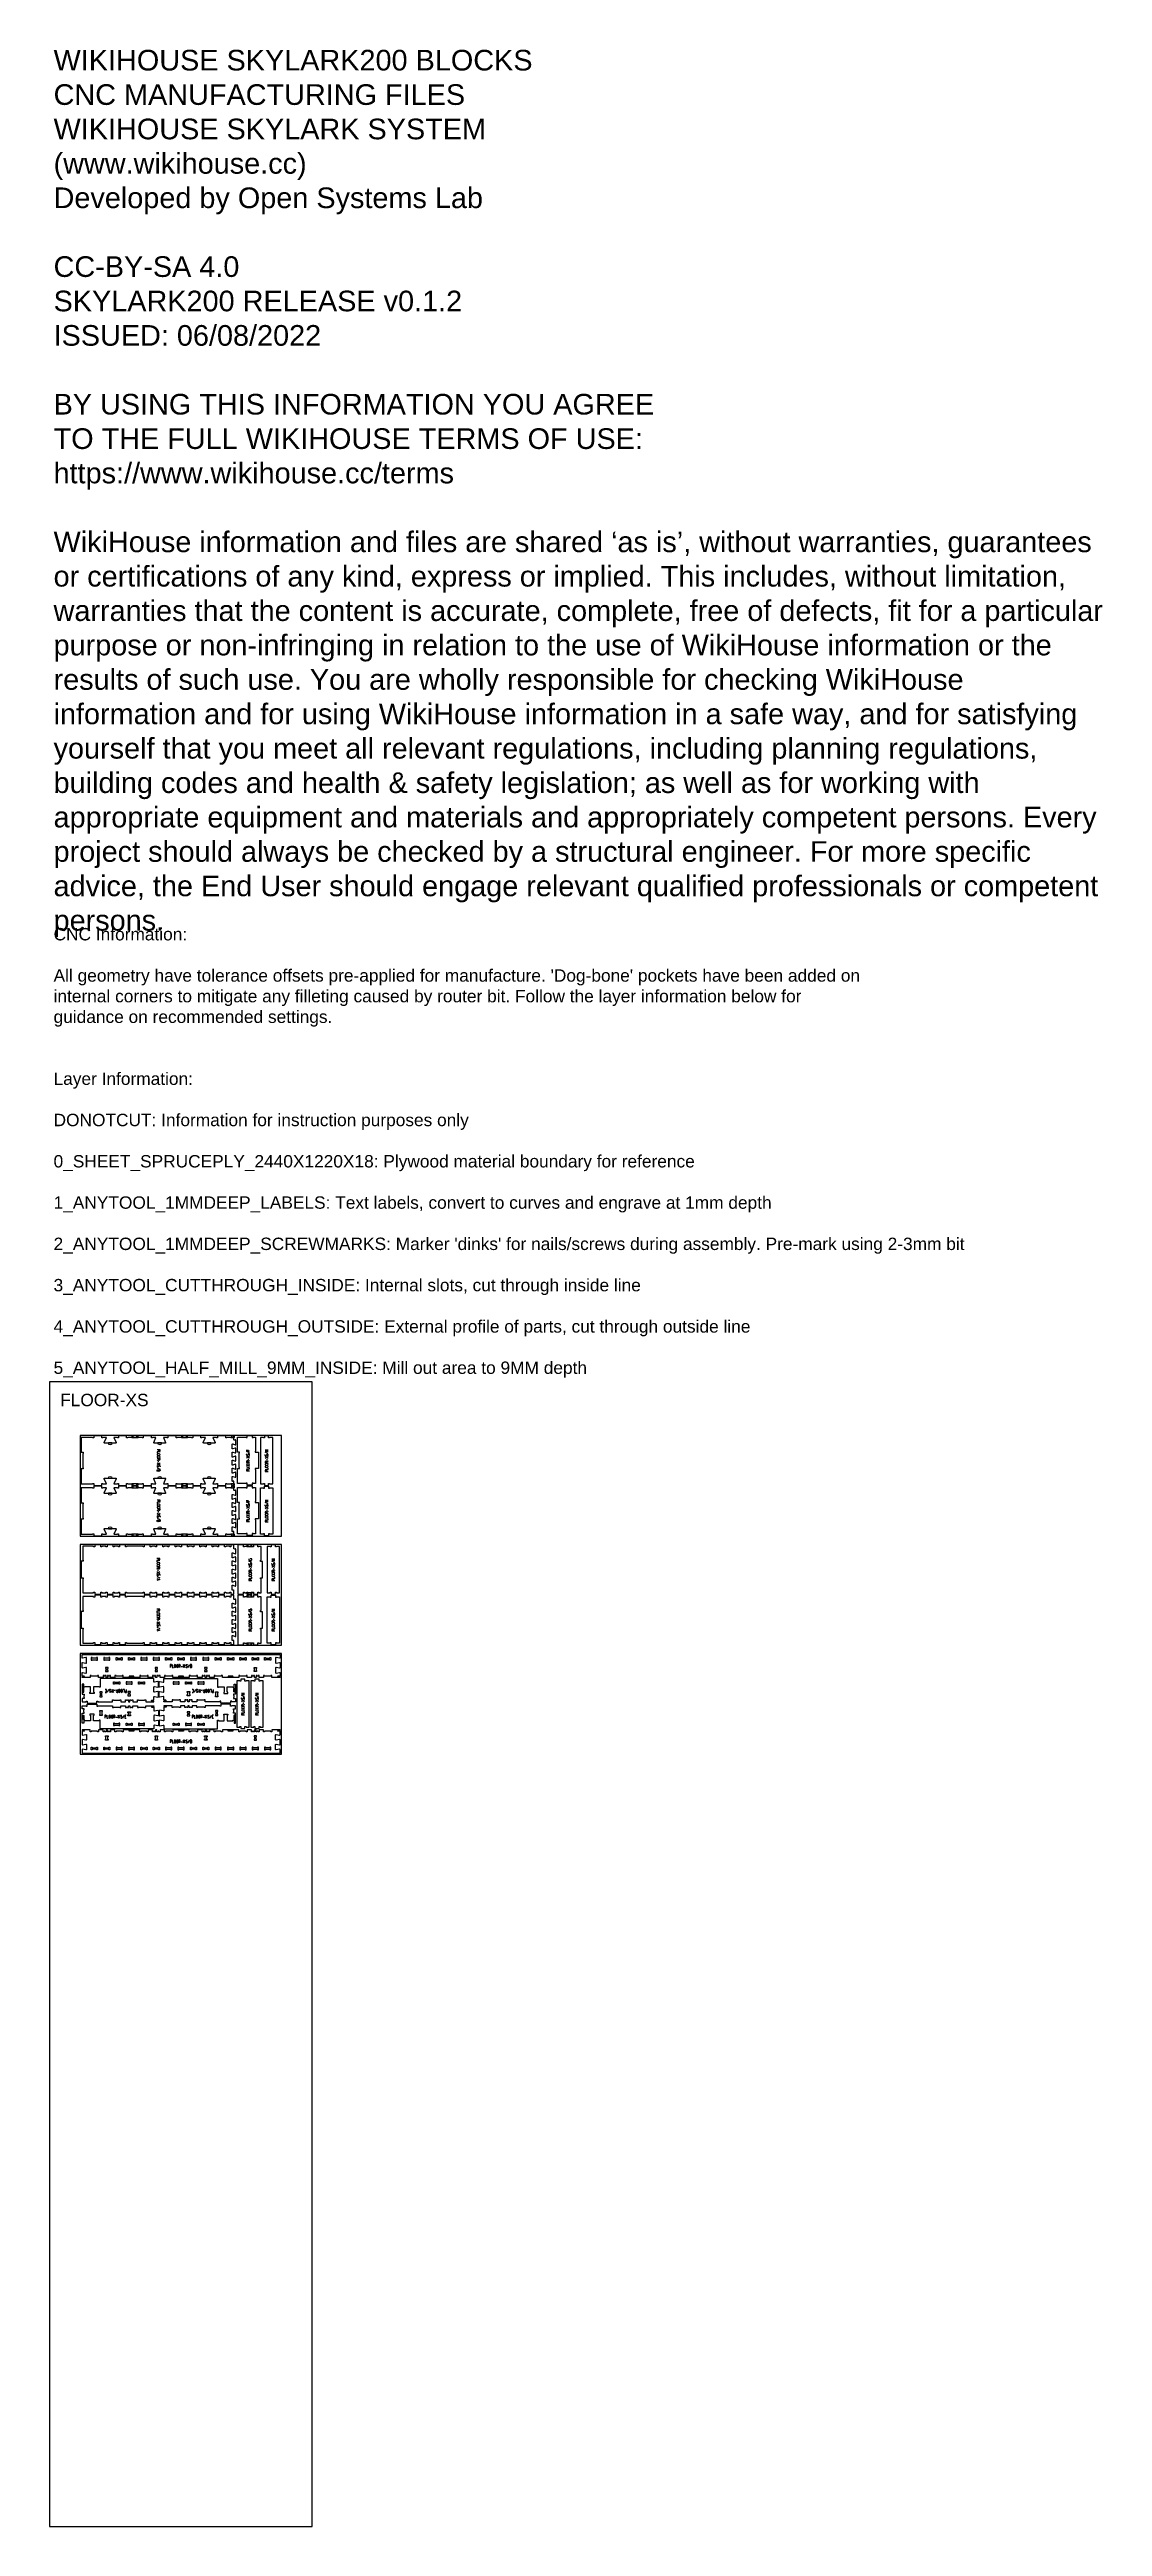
# Model space of a CAD drawing. Extents: x 0 to 12757, y 0 to 30003.
import ezdxf

# ---------------------------------------------------------------- set-up
doc = ezdxf.new("R2010")
doc.units = 0
for name, color, linetype in [('0_SHEET_SPRUCEPLY_2440X122', 1, 'CONTINUOUS'), ('1_ANYTOOL_1MMDEEP_LABELS_S', 2, 'CONTINUOUS'), ('3_ANYTOOL_CUTTHROUGH_INSID', 4, 'CONTINUOUS'), ('4_ANYTOOL_CUTTHROUGH_OUTSI', 5, 'CONTINUOUS'), ('5_ANYTOOL_HALF_MILL_9MM_IN', 70, 'CONTINUOUS'), ('DONOTCUT', 7, 'CONTINUOUS')]:
    doc.layers.add(name, color=color, linetype=linetype)
doc.styles.add('ARIAL', font='')
doc.styles.get('ARIAL').set_extended_font_data('Arial')

msp = doc.modelspace()

# ---------------------------------------------------------------- texts
at = {"layer": 'DONOTCUT', "attachment_point": 1, "style": 'ARIAL'}
for s, insert, char_height, width in [('{\\fArial;WIKIHOUSE SKYLARK200 BLOCKS}\\P{\\fArial;CNC MANUFACTURING FILES}\\P{\\fArial;WIKIHOUSE SKYLARK SYSTEM}\\P{\\fArial;(www.wikihouse.cc)}\\P{\\fArial;Developed by Open Systems Lab}\\P\\P{\\fArial;CC-BY-SA 4.0}\\P{\\fArial;SKYLARK200 RELEASE v0.1.2}\\P{\\fArial;ISSUED: 06/08/2022}\\P\\P{\\fArial;BY USING THIS INFORMATION YOU AGREE }\\P{\\fArial;TO THE FULL WIKIHOUSE TERMS OF USE:}\\P{\\fArial;https://www.wikihouse.cc/terms}\\P\\P{\\fArial;WikiHouse information and files are shared }{\\fArial;‘as is}{\\fArial;’, without warranties, guarantees }\\P{\\fArial;or certifications of any kind, express or implied. This includes, without limitation, }\\P{\\fArial;warranties that the content is accurate, complete, free of defects, fit for a particular }\\P{\\fArial;purpose or non-infringing in relation to the use of WikiHouse information or the }\\P{\\fArial;results of such use. You are wholly responsible for checking WikiHouse }\\P{\\fArial;information and for using WikiHouse information in a safe way, and for satisfying }\\P{\\fArial;yourself that you meet all relevant regulations, including planning regulations, }\\P{\\fArial;building codes and health & safety legislation; as well as for working with }\\P{\\fArial;appropriate equipment and materials and appropriately competent persons. Every }\\P{\\fArial;project should always be checked by a structural engineer. For more specific }\\P{\\fArial;advice, the End User should engage relevant qualified professionals or competent }\\P{\\fArial;persons.}\\P', (49, 29999), 250, 12895.38), ("{\\fArial;CNC Information:}\\P\\P{\\fArial;All geometry have tolerance offsets pre-applied for manufacture. 'Dog-bone' pockets have been added on}\\P{\\fArial;internal corners to mitigate any filleting caused by router bit. Follow the layer information below for}\\P{\\fArial;guidance on recommended settings.}\\P\\P\\P{\\fArial;Layer Information:}\\P\\P{\\fArial;DONOTCUT: Information for instruction purposes only}\\P\\P{\\fArial;0_SHEET_SPRUCEPLY_2440X1220X18: Plywood material boundary for reference}\\P\\P{\\fArial;1_ANYTOOL_1MMDEEP_LABELS: Text labels, convert to curves and engrave at 1mm depth}\\P\\P{\\fArial;2_ANYTOOL_1MMDEEP_SCREWMARKS: Marker 'dinks' for nails/screws during assembly. Pre-mark using 2-3mm bit}\\P\\P{\\fArial;3_ANYTOOL_CUTTHROUGH_INSIDE: Internal slots, cut through inside line}\\P\\P{\\fArial;4_ANYTOOL_CUTTHROUGH_OUTSIDE: External profile of parts, cut through outside line}\\P\\P{\\fArial;5_ANYTOOL_HALF_MILL_9MM_INSIDE: Mill out area to 9MM depth}", (49, 19362), 150, 22265.22), ('FLOOR-XS', (129, 13720, 0), 150, 2411.41)]:
    msp.add_mtext(s, dxfattribs=dict(at, insert=insert, char_height=char_height, width=width))

# ---------------------------------------------------------------- linework, layer by layer
at = {"layer": '0_SHEET_SPRUCEPLY_2440X122'}
for points in [[(372, 13216), (372, 11996), (2812, 11996), (2812, 13216)], [(372, 11896), (372, 10676), (2812, 10676), (2812, 11896)], [(372, 10576), (372, 9356), (2812, 9356), (2812, 10576)]]:
    msp.add_lwpolyline(points, close=True, dxfattribs=at)
at = {"layer": '1_ANYTOOL_1MMDEEP_LABELS_S', "color": 2}
for points in [[(1339, 13025), (1339, 13041), (1303, 13041)], [(1339, 13017), (1303, 13017), (1303, 13001)], [(1303, 12917), (1319, 12925)], [(1315, 12909), (1315, 12893)], [(1323, 13025), (1323, 13041)], [(2387, 13043), (2387, 13027), (2423, 13027)], [(2423, 13003), (2387, 13019)], [(2423, 12965), (2387, 12941)], [(2423, 12941), (2387, 12965)], [(2403, 13043), (2403, 13027)], [(2423, 12909), (2407, 12901)], [(2411, 12917), (2411, 12933)], [(2611, 13042), (2647, 13042)], [(2647, 13022), (2611, 13022)], [(2647, 12998), (2611, 13014)], [(2647, 12960), (2611, 12936)], [(2647, 12936), (2611, 12960)], [(2627, 13022), (2627, 13042)], [(2647, 12904), (2631, 12896)], [(2635, 12912), (2635, 12928)], [(1303, 12885), (1339, 12861)], [(1303, 12861), (1339, 12885)], [(1303, 12823), (1339, 12807)], [(2387, 12809), (2423, 12809), (2423, 12825)], [(2387, 12801), (2387, 12785), (2423, 12785)], [(2403, 12801), (2403, 12785)], [(2611, 12804), (2647, 12804), (2647, 12820)], [(2611, 12796), (2611, 12780), (2647, 12780)], [(2627, 12796), (2627, 12780)], [(1339, 12415), (1339, 12431), (1303, 12431)], [(1339, 12407), (1303, 12407), (1303, 12391)], [(1303, 12307), (1319, 12315)], [(1323, 12415), (1323, 12431)], [(2387, 12433), (2387, 12417), (2423, 12417)], [(2423, 12393), (2387, 12409)], [(2423, 12355), (2387, 12331)], [(2423, 12331), (2387, 12355)], [(2403, 12433), (2403, 12417)], [(2411, 12307), (2411, 12323)], [(2611, 12432), (2647, 12432)], [(2647, 12412), (2611, 12412)], [(2647, 12388), (2611, 12404)], [(2647, 12350), (2611, 12326)], [(2647, 12326), (2611, 12350)], [(2627, 12412), (2627, 12432)], [(2635, 12302), (2635, 12318)], [(1303, 12275), (1339, 12251)], [(1303, 12251), (1339, 12275)], [(1303, 12213), (1339, 12197)], [(1315, 12299), (1315, 12283)], [(2387, 12199), (2423, 12199), (2423, 12215)], [(2387, 12191), (2387, 12175), (2423, 12175)], [(2403, 12191), (2403, 12175)], [(2423, 12299), (2407, 12291)], [(2611, 12194), (2647, 12194), (2647, 12210)], [(2611, 12186), (2611, 12170), (2647, 12170)], [(2627, 12186), (2627, 12170)], [(2647, 12294), (2631, 12286)], [(1338, 11708), (1338, 11724), (1302, 11724)], [(1322, 11708), (1322, 11724)], [(2694, 11722), (2730, 11722)], [(2730, 11702), (2694, 11702)], [(2710, 11702), (2710, 11722)], [(1338, 11700), (1302, 11700), (1302, 11684)], [(1302, 11600), (1318, 11608)], [(1302, 11568), (1338, 11544)], [(1302, 11544), (1338, 11568)], [(1302, 11506), (1338, 11490)], [(1302, 11482), (1338, 11470), (1302, 11458)], [(1312, 11479), (1312, 11462)], [(1314, 11592), (1314, 11576)], [(2449, 11677), (2413, 11693)], [(2449, 11639), (2413, 11615)], [(2449, 11615), (2413, 11639)], [(2413, 11483), (2449, 11483), (2449, 11499)], [(2413, 11475), (2413, 11459), (2449, 11459)], [(2429, 11475), (2429, 11459)], [(2449, 11583), (2433, 11575)], [(2437, 11591), (2437, 11607)], [(2730, 11678), (2694, 11694)], [(2730, 11640), (2694, 11616)], [(2730, 11616), (2694, 11640)], [(2694, 11484), (2730, 11484), (2730, 11500)], [(2694, 11476), (2694, 11460), (2730, 11460)], [(2710, 11476), (2710, 11460)], [(2730, 11584), (2714, 11576)], [(2718, 11592), (2718, 11608)], [(1338, 11096), (1338, 11112), (1302, 11112)], [(1322, 11096), (1322, 11112)], [(2694, 11112), (2730, 11112)], [(2710, 11092), (2710, 11112)], [(1338, 11088), (1302, 11088), (1302, 11072)], [(1302, 10988), (1318, 10996)], [(1302, 10956), (1338, 10932)], [(1302, 10932), (1338, 10956)], [(1302, 10894), (1338, 10878)], [(1302, 10870), (1338, 10858), (1302, 10846)], [(1312, 10867), (1312, 10849)], [(1314, 10980), (1314, 10964)], [(2449, 11067), (2413, 11083)], [(2449, 11029), (2413, 11005)], [(2449, 11005), (2413, 11029)], [(2413, 10873), (2449, 10873), (2449, 10889)], [(2413, 10865), (2413, 10849), (2449, 10849)], [(2429, 10865), (2429, 10849)], [(2449, 10973), (2433, 10965)], [(2437, 10981), (2437, 10997)], [(2730, 11092), (2694, 11092)], [(2730, 11068), (2694, 11084)], [(2730, 11030), (2694, 11006)], [(2730, 11006), (2694, 11030)], [(2694, 10874), (2730, 10874), (2730, 10890)], [(2694, 10866), (2694, 10850), (2730, 10850)], [(2710, 10866), (2710, 10850)], [(2730, 10974), (2714, 10966)], [(2718, 10982), (2718, 10998)], [(1478, 10440), (1462, 10440), (1462, 10404)], [(1478, 10424), (1462, 10424)], [(1486, 10440), (1486, 10404), (1502, 10404)], [(1586, 10404), (1578, 10420)], [(1594, 10416), (1610, 10416)], [(1642, 10404), (1618, 10440)], [(1618, 10404), (1642, 10440)], [(1680, 10404), (1696, 10440)], [(674, 10103), (690, 10103), (690, 10139), (674, 10139)], [(678, 10119), (690, 10119)], [(714, 10139), (698, 10103)], [(752, 10139), (776, 10103)], [(776, 10139), (752, 10103)], [(800, 10127), (784, 10127)], [(808, 10139), (816, 10123)], [(908, 10103), (908, 10139), (892, 10139)], [(916, 10103), (932, 10103), (932, 10139)], [(916, 10119), (932, 10119)], [(1767, 10139), (1751, 10103)], [(1829, 10139), (1805, 10103)], [(1805, 10139), (1829, 10103)], [(1853, 10127), (1837, 10127)], [(1861, 10139), (1869, 10123)], [(1961, 10103), (1961, 10139), (1945, 10139)], [(1969, 10103), (1985, 10103), (1985, 10139)], [(1969, 10119), (1985, 10119)], [(2326, 10095), (2362, 10095)], [(2362, 10075), (2326, 10075)], [(2362, 10051), (2326, 10067)], [(2362, 10013), (2326, 9989)], [(2362, 9989), (2326, 10013)], [(2342, 10075), (2342, 10095)], [(2362, 9957), (2345, 9949)], [(2350, 9965), (2350, 9981)], [(2496, 10095), (2532, 10095)], [(2532, 10075), (2496, 10075)], [(2532, 10051), (2496, 10067)], [(2532, 10013), (2496, 9989)], [(2532, 9989), (2496, 10013)], [(2512, 10075), (2512, 10095)], [(2532, 9957), (2516, 9949)], [(2520, 9965), (2520, 9981)], [(688, 9828), (672, 9828), (672, 9792)], [(688, 9812), (672, 9812)], [(696, 9828), (696, 9792), (712, 9792)], [(796, 9792), (788, 9808)], [(804, 9804), (820, 9804)], [(828, 9792), (852, 9828)], [(852, 9792), (828, 9828)], [(890, 9792), (906, 9828)], [(930, 9828), (914, 9828), (914, 9792), (930, 9792)], [(926, 9812), (914, 9812)], [(1743, 9828), (1727, 9828), (1727, 9792)], [(1743, 9812), (1727, 9812)], [(1751, 9828), (1751, 9792), (1767, 9792)], [(1851, 9792), (1843, 9808)], [(1859, 9804), (1875, 9804)], [(1883, 9792), (1907, 9828)], [(1907, 9792), (1883, 9828)], [(1945, 9792), (1961, 9828)], [(2326, 9857), (2362, 9857), (2362, 9873)], [(2326, 9849), (2326, 9833), (2362, 9833)], [(2342, 9849), (2342, 9833)], [(2496, 9857), (2532, 9857), (2532, 9873)], [(2496, 9849), (2496, 9833), (2532, 9833)], [(2512, 9849), (2512, 9833)], [(1478, 9527), (1462, 9527), (1462, 9491)], [(1478, 9511), (1462, 9511)], [(1486, 9527), (1486, 9491), (1502, 9491)], [(1586, 9491), (1578, 9507)], [(1594, 9503), (1610, 9503)], [(1642, 9491), (1618, 9527)], [(1618, 9491), (1642, 9527)], [(1680, 9491), (1696, 9527)]]:
    msp.add_lwpolyline(points, dxfattribs=at)
for points in [[(1313, 12993, 1), (1313, 12973), (1329, 12973, 1), (1329, 12993)], [(1313, 12965, 1), (1313, 12945), (1329, 12945, 1), (1329, 12965)], [(2413, 12861, 1), (2413, 12881), (2397, 12881, 1), (2397, 12861)], [(2413, 12833, 1), (2413, 12853), (2397, 12853, 1), (2397, 12833)], [(2637, 12856, 1), (2637, 12876), (2621, 12876, 1), (2621, 12856)], [(2637, 12828, 1), (2637, 12848), (2621, 12848, 1), (2621, 12828)], [(1313, 12383, 1), (1313, 12363), (1329, 12363, 1), (1329, 12383)], [(1313, 12355, 1), (1313, 12335), (1329, 12335, 1), (1329, 12355)], [(2413, 12251, 1), (2413, 12271), (2397, 12271, 1), (2397, 12251)], [(2413, 12223, 1), (2413, 12243), (2397, 12243, 1), (2397, 12223)], [(2637, 12246, 1), (2637, 12266), (2621, 12266, 1), (2621, 12246)], [(2637, 12218, 1), (2637, 12238), (2621, 12238, 1), (2621, 12218)], [(1312, 11676, 1), (1312, 11656), (1328, 11656, 1), (1328, 11676)], [(1312, 11648, 1), (1312, 11628), (1328, 11628, 1), (1328, 11648)], [(2439, 11535, 1), (2439, 11555), (2423, 11555, 1), (2423, 11535)], [(2439, 11507, 1), (2439, 11527), (2423, 11527, 1), (2423, 11507)], [(2720, 11536, 1), (2720, 11556), (2704, 11556, 1), (2704, 11536)], [(2720, 11508, 1), (2720, 11528), (2704, 11528, 1), (2704, 11508)], [(1312, 11064, 1), (1312, 11044), (1328, 11044, 1), (1328, 11064)], [(1312, 11036, 1), (1312, 11016), (1328, 11016, 1), (1328, 11036)], [(2439, 10925, 1), (2439, 10945), (2423, 10945, 1), (2423, 10925)], [(2439, 10897, 1), (2439, 10917), (2423, 10917, 1), (2423, 10897)], [(2720, 10926, 1), (2720, 10946), (2704, 10946, 1), (2704, 10926)], [(2720, 10898, 1), (2720, 10918), (2704, 10918, 1), (2704, 10898)], [(1510, 10414, 1), (1530, 10414), (1530, 10430, 1), (1510, 10430)], [(1538, 10414, 1), (1558, 10414), (1558, 10430, 1), (1538, 10430)], [(1716, 10440), (1704, 10440), (1704, 10404), (1716, 10404, 0.414214), (1724, 10412), (1724, 10432, 0.414214)], [(856, 10129, 1), (836, 10129), (836, 10113, 1), (856, 10113)], [(884, 10129, 1), (864, 10129), (864, 10113, 1), (884, 10113)], [(1909, 10129, 1), (1889, 10129), (1889, 10113, 1), (1909, 10113)], [(1937, 10129, 1), (1917, 10129), (1917, 10113, 1), (1937, 10113)], [(2352, 9909, 1), (2352, 9929), (2336, 9929, 1), (2336, 9909)], [(2522, 9909, 1), (2522, 9929), (2506, 9929, 1), (2506, 9909)], [(720, 9802, 1), (740, 9802), (740, 9818, 1), (720, 9818)], [(748, 9802, 1), (768, 9802), (768, 9818, 1), (748, 9818)], [(1775, 9802, 1), (1795, 9802), (1795, 9818, 1), (1775, 9818)], [(1803, 9802, 1), (1823, 9802), (1823, 9818, 1), (1803, 9818)], [(2352, 9881, 1), (2352, 9901), (2336, 9901, 1), (2336, 9881)], [(2522, 9881, 1), (2522, 9901), (2506, 9901, 1), (2506, 9881)], [(1510, 9501, 1), (1530, 9501), (1530, 9517, 1), (1510, 9517)], [(1538, 9501, 1), (1558, 9501), (1558, 9517, 1), (1538, 9517)], [(1716, 9527), (1704, 9527), (1704, 9491), (1716, 9491, 0.414214), (1724, 9499), (1724, 9519, 0.414214)]]:
    msp.add_lwpolyline(points, format="xyb", close=True, dxfattribs=at)
for points in [[(1319, 12937), (1319, 12927, 1), (1339, 12927), (1339, 12937), (1303, 12937)], [(2419, 12973, 0.136555), (2423, 12982, 0.071716), (2423, 12988, 0.133522), (2421, 12992, 0.344001), (2412, 12994, 0.153745), (2408, 12991, 0.071568), (2406, 12986, -0.00912), (2405, 12981, -0.090615), (2403, 12976, -0.340346), (2393, 12974, -0.284273), (2387, 12981, -0.092596), (2388, 12986, -0.017533), (2389, 12991)], [(2407, 12889), (2407, 12899, 1), (2387, 12899), (2387, 12889), (2423, 12889)], [(2643, 12968, 0.136555), (2647, 12977, 0.071716), (2647, 12982, 0.133522), (2644, 12987, 0.344001), (2635, 12989, 0.153745), (2631, 12985, 0.071568), (2629, 12981, -0.00912), (2628, 12975, -0.090615), (2626, 12971, -0.340346), (2617, 12968, -0.284273), (2611, 12976, -0.092596), (2611, 12981, -0.017533), (2613, 12986)], [(2631, 12884), (2631, 12894, 1), (2611, 12894), (2611, 12884), (2647, 12884)], [(1307, 12853, 0.136555), (1303, 12844, 0.071716), (1303, 12839, 0.133522), (1305, 12834, 0.344001), (1315, 12832, 0.153745), (1318, 12836, 0.071568), (1320, 12840, -0.00912), (1322, 12846, -0.090615), (1324, 12850, -0.340346), (1333, 12853, -0.284273), (1339, 12845, -0.092596), (1339, 12840, -0.017533), (1337, 12835)], [(1323, 12799), (1323, 12789, -1), (1303, 12789), (1303, 12799), (1339, 12799), (1339, 12789, -1), (1323, 12789)], [(1319, 12327), (1319, 12317, 1), (1339, 12317), (1339, 12327), (1303, 12327)], [(2419, 12363, 0.136555), (2423, 12372, 0.071716), (2423, 12378, 0.133522), (2421, 12382, 0.344001), (2412, 12384, 0.153745), (2408, 12381, 0.071568), (2406, 12376, -0.00912), (2405, 12371, -0.090615), (2403, 12366, -0.340346), (2393, 12364, -0.284273), (2387, 12371, -0.092596), (2388, 12376, -0.017533), (2389, 12381)], [(2643, 12358, 0.136555), (2647, 12367, 0.071716), (2647, 12372, 0.133522), (2644, 12377, 0.344001), (2635, 12379, 0.153745), (2631, 12375, 0.071568), (2629, 12370, -0.00912), (2628, 12365, -0.090615), (2626, 12361, -0.340346), (2617, 12358, -0.284273), (2611, 12366, -0.092596), (2611, 12371, -0.017533), (2613, 12376)], [(1307, 12243, 0.136555), (1303, 12234, 0.071716), (1303, 12229, 0.133522), (1305, 12224, 0.344001), (1315, 12222, 0.153745), (1318, 12226, 0.071568), (1320, 12230, -0.00912), (1322, 12236, -0.090615), (1324, 12240, -0.340346), (1333, 12243, -0.284273), (1339, 12235, -0.092596), (1339, 12230, -0.017533), (1337, 12225)], [(1323, 12189), (1323, 12179, -1), (1303, 12179), (1303, 12189), (1339, 12189), (1339, 12179, -1), (1323, 12179)], [(2407, 12279), (2407, 12289, 1), (2387, 12289), (2387, 12279), (2423, 12279)], [(2631, 12274), (2631, 12284, 1), (2611, 12284), (2611, 12274), (2647, 12274)], [(2413, 11721), (2413, 11709, 0.414214), (2421, 11701), (2441, 11701, 0.414214), (2449, 11709), (2449, 11721), (2429, 11721), (2429, 11715)], [(1318, 11620), (1318, 11610, 1), (1338, 11610), (1338, 11620), (1302, 11620)], [(1306, 11536, 0.136555), (1302, 11527, 0.071716), (1303, 11522, 0.133522), (1305, 11517, 0.344001), (1314, 11515, 0.153745), (1318, 11519, 0.071568), (1320, 11523, -0.00912), (1321, 11529, -0.090615), (1323, 11533, -0.340346), (1332, 11536, -0.284273), (1338, 11528, -0.092596), (1338, 11523, -0.017533), (1336, 11518)], [(2445, 11647, 0.136555), (2449, 11657, 0.071716), (2449, 11662, 0.133522), (2446, 11666, 0.344001), (2437, 11668, 0.153745), (2433, 11665, 0.071568), (2431, 11660, -0.00912), (2430, 11655, -0.090615), (2428, 11651, -0.340346), (2419, 11648, -0.284273), (2413, 11655, -0.092596), (2413, 11660, -0.017533), (2415, 11665)], [(2433, 11563), (2433, 11573, 1), (2413, 11573), (2413, 11563), (2449, 11563)], [(2726, 11648, 0.136555), (2730, 11657, 0.071716), (2730, 11662, 0.133522), (2727, 11667, 0.344001), (2718, 11669, 0.153745), (2714, 11665, 0.071568), (2712, 11661, -0.00912), (2711, 11655, -0.090615), (2709, 11651, -0.340346), (2700, 11648, -0.284273), (2694, 11656, -0.092596), (2694, 11661, -0.017533), (2696, 11666)], [(2714, 11564), (2714, 11574, 1), (2694, 11574), (2694, 11564), (2730, 11564)], [(2413, 11111), (2413, 11099, 0.414214), (2421, 11091), (2441, 11091, 0.414214), (2449, 11099), (2449, 11111), (2429, 11111), (2429, 11105)], [(1318, 11008), (1318, 10998, 1), (1338, 10998), (1338, 11008), (1302, 11008)], [(1306, 10924, 0.136555), (1302, 10915, 0.071716), (1303, 10910, 0.133522), (1305, 10905, 0.344001), (1314, 10903, 0.153745), (1318, 10906, 0.071568), (1320, 10911, -0.00912), (1321, 10916, -0.090615), (1323, 10921, -0.340346), (1332, 10924, -0.284273), (1338, 10916, -0.092596), (1338, 10911, -0.017533), (1336, 10906)], [(2445, 11037, 0.136555), (2449, 11047, 0.071716), (2449, 11052, 0.133522), (2446, 11056, 0.344001), (2437, 11058, 0.153745), (2433, 11055, 0.071568), (2431, 11050, -0.00912), (2430, 11045, -0.090615), (2428, 11041, -0.340346), (2419, 11038, -0.284273), (2413, 11045, -0.092596), (2413, 11050, -0.017533), (2415, 11055)], [(2433, 10953), (2433, 10963, 1), (2413, 10963), (2413, 10953), (2449, 10953)], [(2726, 11038, 0.136555), (2730, 11047, 0.071716), (2730, 11052, 0.133522), (2727, 11057, 0.344001), (2718, 11059, 0.153745), (2714, 11055, 0.071568), (2712, 11050, -0.00912), (2711, 11045, -0.090615), (2709, 11041, -0.340346), (2700, 11038, -0.284273), (2694, 11046, -0.092596), (2694, 11051, -0.017533), (2696, 11056)], [(2714, 10954), (2714, 10964, 1), (2694, 10964), (2694, 10954), (2730, 10954)], [(1566, 10420), (1576, 10420, 1), (1576, 10440), (1566, 10440), (1566, 10404)], [(1650, 10408, 0.136555), (1660, 10404, 0.071716), (1665, 10404, 0.133522), (1669, 10407, 0.344001), (1671, 10416, 0.153745), (1668, 10420, 0.071568), (1663, 10422, -0.00912), (1658, 10423, -0.090615), (1654, 10425, -0.340346), (1651, 10434, -0.284273), (1658, 10440, -0.092596), (1663, 10440, -0.017533), (1668, 10438)], [(744, 10135, 0.136555), (735, 10139, 0.071716), (730, 10139, 0.133522), (725, 10137, 0.344001), (723, 10128, 0.153745), (727, 10124, 0.071568), (731, 10122, -0.00912), (736, 10121, -0.090615), (741, 10119, -0.340346), (744, 10109, -0.284273), (736, 10103, -0.092596), (731, 10104, -0.017533), (726, 10105)], [(828, 10123), (818, 10123, 1), (818, 10103), (828, 10103), (828, 10139)], [(1727, 10103), (1737, 10103, 0.414214), (1743, 10109), (1743, 10133, 0.414214), (1737, 10139), (1727, 10139)], [(1797, 10135, 0.136555), (1788, 10139, 0.071716), (1783, 10139, 0.133522), (1778, 10137, 0.344001), (1776, 10128, 0.153745), (1779, 10124, 0.071568), (1784, 10122, -0.00912), (1789, 10121, -0.090615), (1794, 10119, -0.340346), (1797, 10109, -0.284273), (1789, 10103, -0.092596), (1784, 10104, -0.017533), (1779, 10105)], [(1881, 10123), (1871, 10123, 1), (1871, 10103), (1881, 10103), (1881, 10139)], [(2358, 10021, 0.136555), (2361, 10030, 0.071716), (2361, 10035, 0.133522), (2359, 10040, 0.344001), (2350, 10042, 0.153745), (2346, 10038, 0.071568), (2344, 10034, -0.00912), (2343, 10028, -0.090615), (2341, 10024, -0.340346), (2331, 10021, -0.284273), (2326, 10029, -0.092596), (2326, 10034, -0.017533), (2328, 10039)], [(2346, 9937), (2346, 9947, 1), (2326, 9947), (2326, 9937), (2362, 9937)], [(2528, 10021, 0.136555), (2532, 10030, 0.071716), (2532, 10035, 0.133522), (2530, 10040, 0.344001), (2520, 10042, 0.153745), (2517, 10038, 0.071568), (2515, 10034, -0.00912), (2513, 10028, -0.090615), (2511, 10024, -0.340346), (2502, 10021, -0.284273), (2496, 10029, -0.092596), (2496, 10034, -0.017533), (2498, 10039)], [(2516, 9937), (2516, 9947, 1), (2496, 9947), (2496, 9937), (2532, 9937)], [(776, 9808), (786, 9808, 1), (786, 9828), (776, 9828), (776, 9792)], [(860, 9796, 0.136555), (869, 9792, 0.071716), (874, 9792, 0.133522), (879, 9794, 0.344001), (881, 9804, 0.153745), (878, 9807, 0.071568), (873, 9809, -0.00912), (868, 9811, -0.090615), (863, 9813, -0.340346), (860, 9822, -0.284273), (868, 9828, -0.092596), (873, 9828, -0.017533), (878, 9826)], [(1831, 9808), (1841, 9808, 1), (1841, 9828), (1831, 9828), (1831, 9792)], [(1915, 9796, 0.136555), (1925, 9792, 0.071716), (1930, 9792, 0.133522), (1934, 9794, 0.344001), (1936, 9804, 0.153745), (1933, 9807, 0.071568), (1928, 9809, -0.00912), (1923, 9811, -0.090615), (1918, 9813, -0.340346), (1916, 9822, -0.284273), (1923, 9828, -0.092596), (1928, 9828, -0.017533), (1933, 9826)], [(1985, 9828), (1975, 9828, 0.414214), (1969, 9822), (1969, 9798, 0.414214), (1975, 9792), (1985, 9792)], [(1566, 9507), (1576, 9507, 1), (1576, 9527), (1566, 9527), (1566, 9491)], [(1650, 9495, 0.136555), (1660, 9491, 0.071716), (1665, 9491, 0.133522), (1669, 9493, 0.344001), (1671, 9503, 0.153745), (1668, 9506, 0.071568), (1663, 9508, -0.00912), (1658, 9510, -0.090615), (1654, 9512, -0.340346), (1651, 9521, -0.284273), (1658, 9527, -0.092596), (1663, 9527, -0.017533), (1668, 9525)]]:
    msp.add_lwpolyline(points, format="xyb", dxfattribs=at)
at = {"layer": '3_ANYTOOL_CUTTHROUGH_INSID', "color": 4}
for points in [[(569, 10499), (569, 10493), (581, 10493), (581, 10524), (569, 10524), (569, 10518), (518, 10518), (518, 10524), (506, 10524), (506, 10493), (518, 10493), (518, 10499)], [(668, 10499), (719, 10499), (719, 10493), (731, 10493), (731, 10524), (719, 10524), (719, 10518), (668, 10518), (668, 10524), (656, 10524), (656, 10493), (668, 10493)], [(869, 10518), (869, 10524), (881, 10524), (881, 10493), (869, 10493), (869, 10499), (818, 10499), (818, 10493), (806, 10493), (806, 10524), (818, 10524), (818, 10518)], [(1019, 10499), (968, 10499), (968, 10493), (956, 10493), (956, 10524), (968, 10524), (968, 10518), (1019, 10518), (1019, 10524), (1031, 10524), (1031, 10493), (1019, 10493)], [(1169, 10499), (1169, 10493), (1181, 10493), (1181, 10524), (1169, 10524), (1169, 10518), (1118, 10518), (1118, 10524), (1106, 10524), (1106, 10493), (1118, 10493), (1118, 10499)], [(1268, 10499), (1319, 10499), (1319, 10493), (1331, 10493), (1331, 10524), (1319, 10524), (1319, 10518), (1268, 10518), (1268, 10524), (1256, 10524), (1256, 10493), (1268, 10493)], [(1469, 10518), (1469, 10524), (1481, 10524), (1481, 10493), (1469, 10493), (1469, 10499), (1418, 10499), (1418, 10493), (1406, 10493), (1406, 10524), (1418, 10524), (1418, 10518)], [(1619, 10499), (1568, 10499), (1568, 10493), (1556, 10493), (1556, 10524), (1568, 10524), (1568, 10518), (1619, 10518), (1619, 10524), (1631, 10524), (1631, 10493), (1619, 10493)], [(1769, 10499), (1769, 10493), (1781, 10493), (1781, 10524), (1769, 10524), (1769, 10518), (1718, 10518), (1718, 10524), (1706, 10524), (1706, 10493), (1718, 10493), (1718, 10499)], [(1868, 10499), (1919, 10499), (1919, 10493), (1931, 10493), (1931, 10524), (1919, 10524), (1919, 10518), (1868, 10518), (1868, 10524), (1856, 10524), (1856, 10493), (1868, 10493)], [(2069, 10518), (2069, 10524), (2081, 10524), (2081, 10493), (2069, 10493), (2069, 10499), (2018, 10499), (2018, 10493), (2006, 10493), (2006, 10524), (2018, 10524), (2018, 10518)], [(2219, 10499), (2168, 10499), (2168, 10493), (2156, 10493), (2156, 10524), (2168, 10524), (2168, 10518), (2219, 10518), (2219, 10524), (2231, 10524), (2231, 10493), (2219, 10493)], [(2369, 10518), (2369, 10524), (2381, 10524), (2381, 10493), (2369, 10493), (2369, 10499), (2318, 10499), (2318, 10493), (2306, 10493), (2306, 10524), (2318, 10524), (2318, 10518)], [(2519, 10499), (2468, 10499), (2468, 10493), (2456, 10493), (2456, 10524), (2468, 10524), (2468, 10518), (2519, 10518), (2519, 10524), (2531, 10524), (2531, 10493), (2519, 10493)], [(2669, 10518), (2669, 10524), (2681, 10524), (2681, 10493), (2669, 10493), (2669, 10499), (2618, 10499), (2618, 10493), (2606, 10493), (2606, 10524), (2618, 10524), (2618, 10518)], [(709, 10406), (678, 10406), (678, 10393), (684, 10393), (684, 10368), (678, 10368), (678, 10355), (709, 10355), (709, 10368), (703, 10368), (703, 10393), (709, 10393)], [(789, 10207), (789, 10201), (777, 10201), (777, 10232), (789, 10232), (789, 10226), (840, 10226), (840, 10232), (852, 10232), (852, 10201), (840, 10201), (840, 10207)], [(939, 10207), (990, 10207), (990, 10201), (1002, 10201), (1002, 10232), (990, 10232), (990, 10226), (939, 10226), (939, 10232), (927, 10232), (927, 10201), (939, 10201)], [(1089, 10232), (1089, 10226), (1140, 10226), (1140, 10232), (1152, 10232), (1152, 10201), (1140, 10201), (1140, 10207), (1089, 10207), (1089, 10201), (1077, 10201), (1077, 10232)], [(1309, 10406), (1278, 10406), (1278, 10393), (1284, 10393), (1284, 10368), (1278, 10368), (1278, 10355), (1309, 10355), (1309, 10368), (1303, 10368), (1303, 10393), (1309, 10393)], [(1560, 10232), (1560, 10226), (1509, 10226), (1509, 10232), (1497, 10232), (1497, 10201), (1509, 10201), (1509, 10207), (1560, 10207), (1560, 10201), (1572, 10201), (1572, 10232)], [(1710, 10207), (1659, 10207), (1659, 10201), (1647, 10201), (1647, 10232), (1659, 10232), (1659, 10226), (1710, 10226), (1710, 10232), (1722, 10232), (1722, 10201), (1710, 10201)], [(1860, 10207), (1860, 10201), (1872, 10201), (1872, 10232), (1860, 10232), (1860, 10226), (1809, 10226), (1809, 10232), (1797, 10232), (1797, 10201), (1809, 10201), (1809, 10207)], [(1909, 10406), (1878, 10406), (1878, 10393), (1884, 10393), (1884, 10368), (1878, 10368), (1878, 10355), (1909, 10355), (1909, 10368), (1903, 10368), (1903, 10393), (1909, 10393)], [(2478, 10406), (2509, 10406), (2509, 10393), (2503, 10393), (2503, 10368), (2509, 10368), (2509, 10355), (2478, 10355), (2478, 10368), (2484, 10368), (2484, 10393), (2478, 10393)], [(608, 10097), (614, 10097), (614, 10062), (608, 10062), (608, 10049), (639, 10049), (639, 10062), (633, 10062), (633, 10097), (639, 10097), (639, 10110), (608, 10110)], [(980, 10114), (949, 10114), (949, 10101), (955, 10101), (955, 10076), (949, 10076), (949, 10063), (980, 10063), (980, 10076), (974, 10076), (974, 10101), (980, 10101)], [(1669, 10114), (1700, 10114), (1700, 10101), (1694, 10101), (1694, 10076), (1700, 10076), (1700, 10063), (1669, 10063), (1669, 10076), (1675, 10076), (1675, 10101), (1669, 10101)], [(2041, 10097), (2035, 10097), (2035, 10062), (2041, 10062), (2041, 10049), (2010, 10049), (2010, 10062), (2016, 10062), (2016, 10097), (2010, 10097), (2010, 10110), (2041, 10110)], [(608, 9834), (614, 9834), (614, 9870), (608, 9870), (608, 9882), (639, 9882), (639, 9870), (633, 9870), (633, 9834), (639, 9834), (639, 9822), (608, 9822)], [(789, 9724), (789, 9730), (777, 9730), (777, 9700), (789, 9700), (789, 9706), (840, 9706), (840, 9700), (852, 9700), (852, 9730), (840, 9730), (840, 9724)], [(939, 9724), (990, 9724), (990, 9730), (1002, 9730), (1002, 9700), (990, 9700), (990, 9706), (939, 9706), (939, 9700), (927, 9700), (927, 9730), (939, 9730)], [(980, 9818), (949, 9818), (949, 9830), (955, 9830), (955, 9856), (949, 9856), (949, 9868), (980, 9868), (980, 9856), (974, 9856), (974, 9830), (980, 9830)], [(1089, 9700), (1089, 9706), (1140, 9706), (1140, 9700), (1152, 9700), (1152, 9730), (1140, 9730), (1140, 9724), (1089, 9724), (1089, 9730), (1077, 9730), (1077, 9700)], [(1560, 9700), (1560, 9706), (1509, 9706), (1509, 9700), (1497, 9700), (1497, 9730), (1509, 9730), (1509, 9724), (1560, 9724), (1560, 9730), (1572, 9730), (1572, 9700)], [(1710, 9724), (1659, 9724), (1659, 9730), (1647, 9730), (1647, 9700), (1659, 9700), (1659, 9706), (1710, 9706), (1710, 9700), (1722, 9700), (1722, 9730), (1710, 9730)], [(1669, 9818), (1700, 9818), (1700, 9830), (1694, 9830), (1694, 9856), (1700, 9856), (1700, 9868), (1669, 9868), (1669, 9856), (1675, 9856), (1675, 9830), (1669, 9830)], [(1860, 9724), (1860, 9730), (1872, 9730), (1872, 9700), (1860, 9700), (1860, 9706), (1809, 9706), (1809, 9700), (1797, 9700), (1797, 9730), (1809, 9730), (1809, 9724)], [(2041, 9834), (2035, 9834), (2035, 9870), (2041, 9870), (2041, 9882), (2010, 9882), (2010, 9870), (2016, 9870), (2016, 9834), (2010, 9834), (2010, 9822), (2041, 9822)], [(569, 9432), (569, 9438), (581, 9438), (581, 9408), (569, 9408), (569, 9414), (518, 9414), (518, 9408), (506, 9408), (506, 9438), (518, 9438), (518, 9432)], [(668, 9432), (719, 9432), (719, 9438), (731, 9438), (731, 9408), (719, 9408), (719, 9414), (668, 9414), (668, 9408), (656, 9408), (656, 9438), (668, 9438)], [(709, 9526), (678, 9526), (678, 9538), (684, 9538), (684, 9564), (678, 9564), (678, 9576), (709, 9576), (709, 9564), (703, 9564), (703, 9538), (709, 9538)], [(869, 9414), (869, 9408), (881, 9408), (881, 9438), (869, 9438), (869, 9432), (818, 9432), (818, 9438), (806, 9438), (806, 9408), (818, 9408), (818, 9414)], [(1019, 9432), (968, 9432), (968, 9438), (956, 9438), (956, 9408), (968, 9408), (968, 9414), (1019, 9414), (1019, 9408), (1031, 9408), (1031, 9438), (1019, 9438)], [(1169, 9432), (1169, 9438), (1181, 9438), (1181, 9408), (1169, 9408), (1169, 9414), (1118, 9414), (1118, 9408), (1106, 9408), (1106, 9438), (1118, 9438), (1118, 9432)], [(1268, 9432), (1319, 9432), (1319, 9438), (1331, 9438), (1331, 9408), (1319, 9408), (1319, 9414), (1268, 9414), (1268, 9408), (1256, 9408), (1256, 9438), (1268, 9438)], [(1309, 9526), (1278, 9526), (1278, 9538), (1284, 9538), (1284, 9564), (1278, 9564), (1278, 9576), (1309, 9576), (1309, 9564), (1303, 9564), (1303, 9538), (1309, 9538)], [(1469, 9414), (1469, 9408), (1481, 9408), (1481, 9438), (1469, 9438), (1469, 9432), (1418, 9432), (1418, 9438), (1406, 9438), (1406, 9408), (1418, 9408), (1418, 9414)], [(1619, 9432), (1568, 9432), (1568, 9438), (1556, 9438), (1556, 9408), (1568, 9408), (1568, 9414), (1619, 9414), (1619, 9408), (1631, 9408), (1631, 9438), (1619, 9438)], [(1769, 9432), (1769, 9438), (1781, 9438), (1781, 9408), (1769, 9408), (1769, 9414), (1718, 9414), (1718, 9408), (1706, 9408), (1706, 9438), (1718, 9438), (1718, 9432)], [(1868, 9432), (1919, 9432), (1919, 9438), (1931, 9438), (1931, 9408), (1919, 9408), (1919, 9414), (1868, 9414), (1868, 9408), (1856, 9408), (1856, 9438), (1868, 9438)], [(1909, 9526), (1878, 9526), (1878, 9538), (1884, 9538), (1884, 9564), (1878, 9564), (1878, 9576), (1909, 9576), (1909, 9564), (1903, 9564), (1903, 9538), (1909, 9538)], [(2069, 9414), (2069, 9408), (2081, 9408), (2081, 9438), (2069, 9438), (2069, 9432), (2018, 9432), (2018, 9438), (2006, 9438), (2006, 9408), (2018, 9408), (2018, 9414)], [(2219, 9432), (2168, 9432), (2168, 9438), (2156, 9438), (2156, 9408), (2168, 9408), (2168, 9414), (2219, 9414), (2219, 9408), (2231, 9408), (2231, 9438), (2219, 9438)], [(2369, 9414), (2369, 9408), (2381, 9408), (2381, 9438), (2369, 9438), (2369, 9432), (2318, 9432), (2318, 9438), (2306, 9438), (2306, 9408), (2318, 9408), (2318, 9414)], [(2519, 9432), (2468, 9432), (2468, 9438), (2456, 9438), (2456, 9408), (2468, 9408), (2468, 9414), (2519, 9414), (2519, 9408), (2531, 9408), (2531, 9438), (2519, 9438)], [(2478, 9526), (2509, 9526), (2509, 9538), (2503, 9538), (2503, 9564), (2509, 9564), (2509, 9576), (2478, 9576), (2478, 9564), (2484, 9564), (2484, 9538), (2478, 9538)], [(2669, 9414), (2669, 9408), (2681, 9408), (2681, 9438), (2669, 9438), (2669, 9432), (2618, 9432), (2618, 9438), (2606, 9438), (2606, 9408), (2618, 9408), (2618, 9414)]]:
    msp.add_lwpolyline(points, close=True, dxfattribs=at)
for points in [[(968, 10290), (1018, 10290, 1), (1018, 10300), (968, 10300, 1)], [(1568, 10290), (1618, 10290, 1), (1618, 10300), (1568, 10300, 1)], [(2168, 10290), (2218, 10290, 1), (2218, 10300), (2168, 10300, 1)], [(405, 10110, 0.414214), (410, 10106), (410, 10106), (410, 10106), (410, 10106), (410, 10106), (410, 10106), (411, 10106), (411, 10106), (411, 10106), (411, 10106), (411, 10106), (411, 10106), (411, 10106), (411, 10106), (411, 10106), (412, 10106), (412, 10106), (412, 10106), (412, 10106), (412, 10106), (412, 10106), (412, 10106), (412, 10106), (412, 10106), (413, 10106), (413, 10106), (413, 10106), (413, 10106), (413, 10107), (413, 10107), (413, 10107), (413, 10107), (413, 10107), (413, 10107), (413, 10107), (414, 10107), (414, 10107), (414, 10107), (414, 10107), (414, 10108), (414, 10108), (414, 10108), (414, 10108), (414, 10108), (414, 10108), (414, 10108), (414, 10108), (414, 10108), (414, 10109), (414, 10109), (414, 10109), (414, 10109), (414, 10109), (415, 10109), (415, 10109), (415, 10109), (415, 10109), (415, 10110), (415, 10110), (415, 10110), (415, 10110), (415, 10110), (415, 10110), (415, 10110), (415, 10110), (415, 10150), (415, 10150), (415, 10150), (415, 10151), (415, 10151), (415, 10151), (415, 10151), (415, 10151), (415, 10151), (415, 10151), (415, 10151), (415, 10151), (414, 10152), (414, 10152), (414, 10152), (414, 10152), (414, 10152), (414, 10152), (414, 10152), (414, 10152), (414, 10152), (414, 10153), (414, 10153), (414, 10153), (414, 10153), (414, 10153), (414, 10153), (414, 10153), (414, 10153), (414, 10153), (413, 10153), (413, 10154), (413, 10154), (413, 10154), (413, 10154), (413, 10154), (413, 10154), (413, 10154), (413, 10154), (413, 10154), (413, 10154), (412, 10154), (412, 10154), (412, 10154), (412, 10154), (412, 10155), (412, 10155), (412, 10155), (412, 10155), (412, 10155), (411, 10155), (411, 10155), (411, 10155), (411, 10155), (411, 10155), (411, 10155), (411, 10155), (411, 10155), (411, 10155), (410, 10155), (410, 10155), (410, 10155), (410, 10155), (410, 10155), (410, 10155, 0.414214), (405, 10150)], [(2244, 10110, -0.414214), (2239, 10106), (2239, 10106), (2239, 10106), (2239, 10106), (2238, 10106), (2238, 10106), (2238, 10106), (2238, 10106), (2238, 10106), (2238, 10106), (2238, 10106), (2238, 10106), (2238, 10106), (2238, 10106), (2237, 10106), (2237, 10106), (2237, 10106), (2237, 10106), (2237, 10106), (2237, 10106), (2237, 10106), (2237, 10106), (2237, 10106), (2236, 10106), (2236, 10106), (2236, 10106), (2236, 10106), (2236, 10106), (2236, 10107), (2236, 10107), (2236, 10107), (2236, 10107), (2236, 10107), (2235, 10107), (2235, 10107), (2235, 10107), (2235, 10107), (2235, 10107), (2235, 10107), (2235, 10108), (2235, 10108), (2235, 10108), (2235, 10108), (2235, 10108), (2235, 10108), (2235, 10108), (2235, 10108), (2235, 10108), (2234, 10109), (2234, 10109), (2234, 10109), (2234, 10109), (2234, 10109), (2234, 10109), (2234, 10109), (2234, 10109), (2234, 10109), (2234, 10110), (2234, 10110), (2234, 10110), (2234, 10110), (2234, 10110), (2234, 10110), (2234, 10110), (2234, 10110), (2234, 10150), (2234, 10150), (2234, 10150), (2234, 10151), (2234, 10151), (2234, 10151), (2234, 10151), (2234, 10151), (2234, 10151), (2234, 10151), (2234, 10151), (2234, 10151), (2234, 10152), (2234, 10152), (2234, 10152), (2234, 10152), (2234, 10152), (2235, 10152), (2235, 10152), (2235, 10152), (2235, 10152), (2235, 10153), (2235, 10153), (2235, 10153), (2235, 10153), (2235, 10153), (2235, 10153), (2235, 10153), (2235, 10153), (2235, 10153), (2235, 10153), (2235, 10154), (2236, 10154), (2236, 10154), (2236, 10154), (2236, 10154), (2236, 10154), (2236, 10154), (2236, 10154), (2236, 10154), (2236, 10154), (2236, 10154), (2237, 10154), (2237, 10154), (2237, 10154), (2237, 10155), (2237, 10155), (2237, 10155), (2237, 10155), (2237, 10155), (2237, 10155), (2238, 10155), (2238, 10155), (2238, 10155), (2238, 10155), (2238, 10155), (2238, 10155), (2238, 10155), (2238, 10155), (2238, 10155), (2238, 10155), (2239, 10155), (2239, 10155), (2239, 10155), (2239, 10155, -0.414214), (2244, 10150)], [(405, 9821, -0.414214), (410, 9826), (410, 9826), (410, 9826), (410, 9826), (410, 9826), (410, 9826), (411, 9826), (411, 9826), (411, 9826), (411, 9826), (411, 9826), (411, 9826), (411, 9826), (411, 9826), (411, 9825), (412, 9825), (412, 9825), (412, 9825), (412, 9825), (412, 9825), (412, 9825), (412, 9825), (412, 9825), (412, 9825), (413, 9825), (413, 9825), (413, 9825), (413, 9825), (413, 9825), (413, 9825), (413, 9824), (413, 9824), (413, 9824), (413, 9824), (413, 9824), (414, 9824), (414, 9824), (414, 9824), (414, 9824), (414, 9824), (414, 9824), (414, 9823), (414, 9823), (414, 9823), (414, 9823), (414, 9823), (414, 9823), (414, 9823), (414, 9823), (414, 9823), (414, 9823), (414, 9822), (414, 9822), (415, 9822), (415, 9822), (415, 9822), (415, 9822), (415, 9822), (415, 9822), (415, 9822), (415, 9821), (415, 9821), (415, 9821), (415, 9821), (415, 9821), (415, 9781), (415, 9781), (415, 9781), (415, 9781), (415, 9781), (415, 9780), (415, 9780), (415, 9780), (415, 9780), (415, 9780), (415, 9780), (415, 9780), (414, 9780), (414, 9780), (414, 9779), (414, 9779), (414, 9779), (414, 9779), (414, 9779), (414, 9779), (414, 9779), (414, 9779), (414, 9779), (414, 9778), (414, 9778), (414, 9778), (414, 9778), (414, 9778), (414, 9778), (414, 9778), (413, 9778), (413, 9778), (413, 9778), (413, 9778), (413, 9777), (413, 9777), (413, 9777), (413, 9777), (413, 9777), (413, 9777), (413, 9777), (412, 9777), (412, 9777), (412, 9777), (412, 9777), (412, 9777), (412, 9777), (412, 9777), (412, 9777), (412, 9777), (411, 9776), (411, 9776), (411, 9776), (411, 9776), (411, 9776), (411, 9776), (411, 9776), (411, 9776), (411, 9776), (410, 9776), (410, 9776), (410, 9776), (410, 9776), (410, 9776), (410, 9776, -0.414214), (405, 9781)], [(968, 9641), (1018, 9641, -1), (1018, 9632), (968, 9632, -1)], [(1568, 9641), (1618, 9641, -1), (1618, 9632), (1568, 9632, -1)], [(2168, 9641), (2218, 9641, -1), (2218, 9632), (2168, 9632, -1)], [(2244, 9821, 0.414214), (2239, 9826), (2239, 9826), (2239, 9826), (2239, 9826), (2238, 9826), (2238, 9826), (2238, 9826), (2238, 9826), (2238, 9826), (2238, 9826), (2238, 9826), (2238, 9826), (2238, 9826), (2238, 9826), (2237, 9825), (2237, 9825), (2237, 9825), (2237, 9825), (2237, 9825), (2237, 9825), (2237, 9825), (2237, 9825), (2237, 9825), (2236, 9825), (2236, 9825), (2236, 9825), (2236, 9825), (2236, 9825), (2236, 9825), (2236, 9825), (2236, 9824), (2236, 9824), (2236, 9824), (2235, 9824), (2235, 9824), (2235, 9824), (2235, 9824), (2235, 9824), (2235, 9824), (2235, 9824), (2235, 9824), (2235, 9823), (2235, 9823), (2235, 9823), (2235, 9823), (2235, 9823), (2235, 9823), (2235, 9823), (2234, 9823), (2234, 9823), (2234, 9823), (2234, 9822), (2234, 9822), (2234, 9822), (2234, 9822), (2234, 9822), (2234, 9822), (2234, 9822), (2234, 9822), (2234, 9822), (2234, 9821), (2234, 9821), (2234, 9821), (2234, 9821), (2234, 9821), (2234, 9781), (2234, 9781), (2234, 9781), (2234, 9781), (2234, 9781), (2234, 9780), (2234, 9780), (2234, 9780), (2234, 9780), (2234, 9780), (2234, 9780), (2234, 9780), (2234, 9780), (2234, 9780), (2234, 9779), (2234, 9779), (2234, 9779), (2235, 9779), (2235, 9779), (2235, 9779), (2235, 9779), (2235, 9779), (2235, 9779), (2235, 9778), (2235, 9778), (2235, 9778), (2235, 9778), (2235, 9778), (2235, 9778), (2235, 9778), (2235, 9778), (2235, 9778), (2236, 9778), (2236, 9778), (2236, 9777), (2236, 9777), (2236, 9777), (2236, 9777), (2236, 9777), (2236, 9777), (2236, 9777), (2236, 9777), (2237, 9777), (2237, 9777), (2237, 9777), (2237, 9777), (2237, 9777), (2237, 9777), (2237, 9777), (2237, 9777), (2237, 9776), (2238, 9776), (2238, 9776), (2238, 9776), (2238, 9776), (2238, 9776), (2238, 9776), (2238, 9776), (2238, 9776), (2238, 9776), (2238, 9776), (2239, 9776), (2239, 9776), (2239, 9776), (2239, 9776, 0.414214), (2244, 9781)]]:
    msp.add_lwpolyline(points, format="xyb", close=True, dxfattribs=at)
at = {"layer": '4_ANYTOOL_CUTTHROUGH_OUTSI', "color": 5}
for points in [[(1834, 12611), (1834, 12635), (1847, 12635), (1847, 12629), (1889, 12629), (1863, 12690), (1863, 12690, -0.539734), (1869, 12699), (2001, 12699, -0.539734), (2007, 12690), (1980, 12629), (2022, 12629), (2022, 12635), (2035, 12635), (2035, 12611), (2134, 12611), (2134, 12635), (2147, 12635), (2147, 12629), (2197, 12629), (2197, 12635), (2210, 12635), (2210, 12611), (2234, 12611), (2234, 12657), (2234, 12657, 0.522087), (2227, 12662), (2220, 12660), (2220, 12660), (2220, 12660, -0.237079), (2214, 12660), (2214, 12661), (2214, 12661), (2214, 12661), (2214, 12661), (2214, 12661), (2214, 12661), (2213, 12661), (2213, 12661), (2213, 12662), (2213, 12662), (2213, 12662), (2213, 12662), (2213, 12662), (2213, 12662), (2213, 12663), (2213, 12663), (2212, 12663), (2212, 12663), (2212, 12663), (2212, 12663), (2212, 12664), (2212, 12664), (2212, 12664), (2212, 12664), (2212, 12664), (2212, 12664), (2212, 12665), (2212, 12665), (2212, 12665), (2212, 12665), (2212, 12665), (2212, 12666), (2212, 12714), (2212, 12714), (2212, 12714), (2212, 12715), (2212, 12715), (2212, 12715), (2212, 12715), (2212, 12715), (2212, 12715), (2212, 12716), (2212, 12716), (2212, 12716), (2212, 12716), (2212, 12716), (2212, 12716), (2212, 12717), (2213, 12717), (2213, 12717), (2213, 12717), (2213, 12717), (2213, 12717), (2213, 12718), (2213, 12718), (2213, 12718), (2213, 12718), (2213, 12718), (2214, 12718), (2214, 12718), (2214, 12719), (2214, 12719), (2214, 12719), (2214, 12719), (2214, 12719), (2215, 12719), (2215, 12719), (2215, 12719), (2215, 12719), (2215, 12720), (2215, 12720), (2215, 12720), (2216, 12720), (2216, 12720), (2216, 12720), (2216, 12720), (2216, 12720), (2217, 12720), (2217, 12720), (2217, 12720), (2217, 12720), (2217, 12720), (2217, 12720), (2218, 12720), (2218, 12720), (2218, 12720), (2218, 12720), (2218, 12720), (2219, 12720), (2219, 12720), (2219, 12720), (2219, 12720), (2219, 12720), (2219, 12720), (2220, 12720), (2220, 12720), (2220, 12720), (2220, 12720), (2250, 12709), (2250, 12709, 0.236725), (2255, 12710), (2255, 12710), (2255, 12710), (2255, 12710), (2255, 12710), (2255, 12710), (2256, 12711), (2256, 12711), (2256, 12711), (2256, 12711), (2256, 12711), (2256, 12711), (2256, 12711), (2256, 12711), (2256, 12712), (2256, 12712), (2256, 12712), (2257, 12712), (2257, 12712), (2257, 12712), (2257, 12713), (2257, 12713), (2257, 12713), (2257, 12713), (2257, 12713), (2257, 12713), (2257, 12714), (2257, 12714), (2257, 12714), (2257, 12714), (2257, 12714), (2257, 12714), (2257, 12715), (2257, 12763), (2257, 12763), (2257, 12763), (2257, 12764), (2257, 12764), (2257, 12764), (2257, 12764), (2257, 12764), (2257, 12764), (2257, 12764), (2257, 12765), (2257, 12765), (2257, 12765), (2257, 12765), (2257, 12765), (2257, 12765), (2256, 12766), (2256, 12766), (2256, 12766), (2256, 12766), (2256, 12766), (2256, 12766), (2256, 12766), (2256, 12767), (2256, 12767), (2256, 12767), (2256, 12767), (2255, 12767), (2255, 12767), (2255, 12767), (2255, 12767), (2255, 12768), (2255, 12768, 0.236725), (2250, 12769), (2220, 12758), (2220, 12758), (2220, 12758, -0.237079), (2214, 12758), (2214, 12759), (2214, 12759), (2214, 12759), (2214, 12759), (2214, 12759), (2214, 12759), (2213, 12759), (2213, 12759), (2213, 12760), (2213, 12760), (2213, 12760), (2213, 12760), (2213, 12760), (2213, 12760), (2213, 12761), (2213, 12761), (2212, 12761), (2212, 12761), (2212, 12761), (2212, 12761), (2212, 12762), (2212, 12762), (2212, 12762), (2212, 12762), (2212, 12762), (2212, 12762), (2212, 12763), (2212, 12763), (2212, 12763), (2212, 12763), (2212, 12763), (2212, 12764), (2212, 12812), (2212, 12812), (2212, 12812), (2212, 12813), (2212, 12813), (2212, 12813), (2212, 12813), (2212, 12813), (2212, 12813), (2212, 12814), (2212, 12814), (2212, 12814), (2212, 12814), (2212, 12814), (2212, 12814), (2212, 12815), (2213, 12815), (2213, 12815), (2213, 12815), (2213, 12815), (2213, 12815), (2213, 12816), (2213, 12816), (2213, 12816), (2213, 12816), (2213, 12816), (2214, 12816), (2214, 12816), (2214, 12817), (2214, 12817), (2214, 12817), (2214, 12817), (2214, 12817), (2215, 12817), (2215, 12817), (2215, 12817), (2215, 12817), (2215, 12818), (2215, 12818), (2215, 12818), (2216, 12818), (2216, 12818), (2216, 12818), (2216, 12818), (2216, 12818), (2217, 12818), (2217, 12818), (2217, 12818), (2217, 12818), (2217, 12818), (2217, 12818), (2218, 12818), (2218, 12818), (2218, 12818), (2218, 12818), (2218, 12818), (2219, 12818), (2219, 12818), (2219, 12818), (2219, 12818), (2219, 12818), (2219, 12818), (2220, 12818), (2220, 12818), (2220, 12818), (2220, 12818), (2250, 12807), (2250, 12807, 0.236725), (2255, 12808), (2255, 12808), (2255, 12808), (2255, 12808), (2255, 12808), (2255, 12808), (2256, 12809), (2256, 12809), (2256, 12809), (2256, 12809), (2256, 12809), (2256, 12809), (2256, 12809), (2256, 12809), (2256, 12810), (2256, 12810), (2256, 12810), (2257, 12810), (2257, 12810), (2257, 12810), (2257, 12811), (2257, 12811), (2257, 12811), (2257, 12811), (2257, 12811), (2257, 12811), (2257, 12812), (2257, 12812), (2257, 12812), (2257, 12812), (2257, 12812), (2257, 12812), (2257, 12813), (2257, 12861), (2257, 12861), (2257, 12861), (2257, 12862), (2257, 12862), (2257, 12862), (2257, 12862), (2257, 12862), (2257, 12862), (2257, 12862), (2257, 12863), (2257, 12863), (2257, 12863), (2257, 12863), (2257, 12863), (2257, 12863), (2256, 12864), (2256, 12864), (2256, 12864), (2256, 12864), (2256, 12864), (2256, 12864), (2256, 12864), (2256, 12865), (2256, 12865), (2256, 12865), (2256, 12865), (2255, 12865), (2255, 12865), (2255, 12865), (2255, 12865), (2255, 12866), (2255, 12866, 0.236725), (2250, 12867), (2220, 12856), (2220, 12856), (2220, 12856, -0.237079), (2214, 12856), (2214, 12857), (2214, 12857), (2214, 12857), (2214, 12857), (2214, 12857), (2214, 12857), (2213, 12857), (2213, 12857), (2213, 12858), (2213, 12858), (2213, 12858), (2213, 12858), (2213, 12858), (2213, 12858), (2213, 12859), (2213, 12859), (2212, 12859), (2212, 12859), (2212, 12859), (2212, 12859), (2212, 12860), (2212, 12860), (2212, 12860), (2212, 12860), (2212, 12860), (2212, 12860), (2212, 12861), (2212, 12861), (2212, 12861), (2212, 12861), (2212, 12861), (2212, 12862), (2212, 12910), (2212, 12910), (2212, 12910), (2212, 12911), (2212, 12911), (2212, 12911), (2212, 12911), (2212, 12911), (2212, 12911), (2212, 12912), (2212, 12912), (2212, 12912), (2212, 12912), (2212, 12912), (2212, 12912), (2212, 12913), (2213, 12913), (2213, 12913), (2213, 12913), (2213, 12913), (2213, 12913), (2213, 12914), (2213, 12914), (2213, 12914), (2213, 12914), (2213, 12914), (2214, 12914), (2214, 12914), (2214, 12915), (2214, 12915), (2214, 12915), (2214, 12915), (2214, 12915), (2215, 12915), (2215, 12915), (2215, 12915), (2215, 12915), (2215, 12916), (2215, 12916), (2215, 12916), (2216, 12916), (2216, 12916), (2216, 12916), (2216, 12916), (2216, 12916), (2217, 12916), (2217, 12916), (2217, 12916), (2217, 12916), (2217, 12916), (2217, 12916), (2218, 12916), (2218, 12916), (2218, 12916), (2218, 12916), (2218, 12916), (2219, 12916), (2219, 12916), (2219, 12916), (2219, 12916), (2219, 12916), (2219, 12916), (2220, 12916), (2220, 12916), (2220, 12916), (2220, 12916), (2220, 12916), (2250, 12905), (2250, 12905, 0.236725), (2255, 12906), (2255, 12906), (2255, 12906), (2255, 12906), (2255, 12906), (2255, 12906), (2256, 12907), (2256, 12907), (2256, 12907), (2256, 12907), (2256, 12907), (2256, 12907), (2256, 12907), (2256, 12907), (2256, 12908), (2256, 12908), (2256, 12908), (2257, 12908), (2257, 12908), (2257, 12908), (2257, 12909), (2257, 12909), (2257, 12909), (2257, 12909), (2257, 12909), (2257, 12909), (2257, 12910), (2257, 12910), (2257, 12910), (2257, 12910), (2257, 12910), (2257, 12910), (2257, 12911), (2257, 12959), (2257, 12959), (2257, 12959), (2257, 12960), (2257, 12960), (2257, 12960), (2257, 12960), (2257, 12960), (2257, 12960), (2257, 12960), (2257, 12961), (2257, 12961), (2257, 12961), (2257, 12961), (2257, 12961), (2257, 12961), (2256, 12962), (2256, 12962), (2256, 12962), (2256, 12962), (2256, 12962), (2256, 12962), (2256, 12962), (2256, 12963), (2256, 12963), (2256, 12963), (2256, 12963), (2255, 12963), (2255, 12963), (2255, 12963), (2255, 12963), (2255, 12964), (2255, 12964, 0.236725), (2250, 12965), (2220, 12954), (2220, 12954), (2220, 12954, -0.237079), (2214, 12954), (2214, 12955), (2214, 12955), (2214, 12955), (2214, 12955), (2214, 12955), (2214, 12955), (2213, 12955), (2213, 12955), (2213, 12956), (2213, 12956), (2213, 12956), (2213, 12956), (2213, 12956), (2213, 12956), (2213, 12957), (2213, 12957), (2212, 12957), (2212, 12957), (2212, 12957), (2212, 12957), (2212, 12958), (2212, 12958), (2212, 12958), (2212, 12958), (2212, 12958), (2212, 12958), (2212, 12959), (2212, 12959), (2212, 12959), (2212, 12959), (2212, 12959), (2212, 12960), (2212, 13008), (2212, 13008), (2212, 13008), (2212, 13009), (2212, 13009), (2212, 13009), (2212, 13009), (2212, 13009), (2212, 13009), (2212, 13010), (2212, 13010), (2212, 13010), (2212, 13010), (2212, 13010), (2212, 13010), (2212, 13011), (2213, 13011), (2213, 13011), (2213, 13011), (2213, 13011), (2213, 13011), (2213, 13012), (2213, 13012), (2213, 13012), (2213, 13012), (2213, 13012), (2214, 13012), (2214, 13012), (2214, 13013), (2214, 13013), (2214, 13013), (2214, 13013), (2214, 13013), (2215, 13013), (2215, 13013), (2215, 13013), (2215, 13013), (2215, 13014), (2215, 13014), (2215, 13014), (2216, 13014), (2216, 13014), (2216, 13014), (2216, 13014), (2216, 13014), (2217, 13014), (2217, 13014), (2217, 13014), (2217, 13014), (2217, 13014), (2217, 13014), (2218, 13014), (2218, 13014), (2218, 13014), (2218, 13014), (2218, 13014), (2219, 13014), (2219, 13014), (2219, 13014), (2219, 13014), (2219, 13014), (2219, 13014), (2220, 13014), (2220, 13014), (2220, 13014), (2220, 13014), (2220, 13014), (2250, 13003), (2250, 13003, 0.236725), (2255, 13004), (2255, 13004), (2255, 13004), (2255, 13004), (2255, 13004), (2255, 13004), (2256, 13005), (2256, 13005), (2256, 13005), (2256, 13005), (2256, 13005), (2256, 13005), (2256, 13005), (2256, 13005), (2256, 13006), (2256, 13006), (2256, 13006), (2257, 13006), (2257, 13006), (2257, 13006), (2257, 13007), (2257, 13007), (2257, 13007), (2257, 13007), (2257, 13007), (2257, 13007), (2257, 13008), (2257, 13008), (2257, 13008), (2257, 13008), (2257, 13008), (2257, 13008), (2257, 13009), (2257, 13057), (2257, 13057), (2257, 13057), (2257, 13058), (2257, 13058), (2257, 13058), (2257, 13058), (2257, 13058), (2257, 13058), (2257, 13058), (2257, 13059), (2257, 13059), (2257, 13059), (2257, 13059), (2257, 13059), (2257, 13059), (2256, 13060), (2256, 13060), (2256, 13060), (2256, 13060), (2256, 13060), (2256, 13060), (2256, 13060), (2256, 13061), (2256, 13061), (2256, 13061), (2256, 13061), (2255, 13061), (2255, 13061), (2255, 13061), (2255, 13061), (2255, 13062), (2255, 13062, 0.236725), (2250, 13063), (2220, 13052), (2220, 13052), (2220, 13052, -0.237079), (2214, 13052), (2214, 13053), (2214, 13053), (2214, 13053), (2214, 13053), (2214, 13053), (2214, 13053), (2213, 13053), (2213, 13053), (2213, 13054), (2213, 13054), (2213, 13054), (2213, 13054), (2213, 13054), (2213, 13054), (2213, 13055), (2213, 13055), (2212, 13055), (2212, 13055), (2212, 13055), (2212, 13055), (2212, 13056), (2212, 13056), (2212, 13056), (2212, 13056), (2212, 13056), (2212, 13056), (2212, 13057), (2212, 13057), (2212, 13057), (2212, 13057), (2212, 13057), (2212, 13058), (2212, 13106), (2212, 13106), (2212, 13106), (2212, 13107), (2212, 13107), (2212, 13107), (2212, 13107), (2212, 13107), (2212, 13107), (2212, 13108), (2212, 13108), (2212, 13108), (2212, 13108), (2212, 13108), (2212, 13108), (2212, 13109), (2213, 13109), (2213, 13109), (2213, 13109), (2213, 13109), (2213, 13109), (2213, 13110), (2213, 13110), (2213, 13110), (2213, 13110), (2213, 13110), (2214, 13110), (2214, 13110), (2214, 13111), (2214, 13111), (2214, 13111), (2214, 13111), (2214, 13111), (2215, 13111), (2215, 13111), (2215, 13111), (2215, 13111), (2215, 13112), (2215, 13112), (2215, 13112), (2216, 13112), (2216, 13112), (2216, 13112), (2216, 13112), (2216, 13112), (2217, 13112), (2217, 13112), (2217, 13112), (2217, 13112), (2217, 13112), (2217, 13112), (2218, 13112), (2218, 13112), (2218, 13112), (2218, 13112), (2218, 13112), (2219, 13112), (2219, 13112), (2219, 13112), (2219, 13112), (2219, 13112), (2219, 13112), (2220, 13112), (2220, 13112), (2220, 13112), (2220, 13112), (2250, 13101), (2250, 13101, 0.236725), (2255, 13102), (2255, 13102), (2255, 13102), (2255, 13102), (2255, 13102), (2255, 13102), (2256, 13103), (2256, 13103), (2256, 13103), (2256, 13103), (2256, 13103), (2256, 13103), (2256, 13103), (2256, 13103), (2256, 13104), (2256, 13104), (2256, 13104), (2257, 13104), (2257, 13104), (2257, 13104), (2257, 13105), (2257, 13105), (2257, 13105), (2257, 13105), (2257, 13105), (2257, 13105), (2257, 13106), (2257, 13106), (2257, 13106), (2257, 13106), (2257, 13106), (2257, 13106), (2257, 13107), (2257, 13155), (2257, 13155), (2257, 13155), (2257, 13156), (2257, 13156), (2257, 13156), (2257, 13156), (2257, 13156), (2257, 13156), (2257, 13156), (2257, 13157), (2257, 13157), (2257, 13157), (2257, 13157), (2257, 13157), (2257, 13157), (2256, 13158), (2256, 13158), (2256, 13158), (2256, 13158), (2256, 13158), (2256, 13158), (2256, 13158), (2256, 13159), (2256, 13159), (2256, 13159), (2256, 13159), (2255, 13159), (2255, 13159), (2255, 13159), (2255, 13159), (2255, 13160), (2255, 13160, 0.236725), (2250, 13161), (2243, 13158, -0.522088), (2234, 13164), (2234, 13210), (2210, 13210), (2210, 13186), (2197, 13186), (2197, 13192), (2147, 13192), (2147, 13186), (2134, 13186), (2134, 13210), (2035, 13210), (2035, 13186), (2022, 13186), (2022, 13192), (1980, 13192), (2007, 13131), (2007, 13131, -0.539734), (2001, 13122), (1869, 13122, -0.539734), (1863, 13131), (1889, 13192), (1847, 13192), (1847, 13186), (1834, 13186), (1834, 13210), (1735, 13210), (1735, 13186), (1722, 13186), (1722, 13192), (1672, 13192), (1672, 13186), (1659, 13186), (1659, 13210), (1610, 13210), (1610, 13186), (1597, 13186), (1597, 13192), (1547, 13192), (1547, 13186), (1534, 13186), (1534, 13210), (1435, 13210), (1435, 13186), (1422, 13186), (1422, 13192), (1380, 13192), (1407, 13131), (1407, 13131, -0.539734), (1401, 13122), (1269, 13122, -0.539734), (1263, 13131), (1289, 13192), (1247, 13192), (1247, 13186), (1234, 13186), (1234, 13210), (1135, 13210), (1135, 13186), (1122, 13186), (1122, 13192), (1072, 13192), (1072, 13186), (1059, 13186), (1059, 13210), (1010, 13210), (1010, 13186), (997, 13186), (997, 13192), (947, 13192), (947, 13186), (934, 13186), (934, 13210), (835, 13210), (835, 13186), (822, 13186), (822, 13192), (780, 13192), (807, 13131), (807, 13131, -0.539734), (801, 13122), (669, 13122, -0.539734), (663, 13131), (689, 13192), (647, 13192), (647, 13186), (634, 13186), (634, 13210), (535, 13210), (535, 13186), (522, 13186), (522, 13192), (385, 13192), (385, 13011), (409, 13011), (409, 12998), (403, 12998), (403, 12823), (409, 12823), (409, 12810), (385, 12810), (385, 12629), (522, 12629), (522, 12635), (535, 12635), (535, 12611), (634, 12611), (634, 12635), (647, 12635), (647, 12629), (689, 12629), (663, 12690), (663, 12690, -0.539734), (669, 12699), (801, 12699, -0.539734), (807, 12690), (780, 12629), (822, 12629), (822, 12635), (835, 12635), (835, 12611), (934, 12611), (934, 12635), (947, 12635), (947, 12629), (997, 12629), (997, 12635), (1010, 12635), (1010, 12611), (1059, 12611), (1059, 12635), (1072, 12635), (1072, 12629), (1122, 12629), (1122, 12635), (1135, 12635), (1135, 12611), (1234, 12611), (1234, 12635), (1247, 12635), (1247, 12629), (1289, 12629), (1263, 12690), (1263, 12690, -0.539734), (1269, 12699), (1401, 12699, -0.539734), (1407, 12690), (1380, 12629), (1422, 12629), (1422, 12635), (1435, 12635), (1435, 12611), (1534, 12611), (1534, 12635), (1547, 12635), (1547, 12629), (1597, 12629), (1597, 12635), (1610, 12635), (1610, 12611), (1659, 12611), (1659, 12635), (1672, 12635), (1672, 12629), (1722, 12629), (1722, 12635), (1735, 12635), (1735, 12611), (1834, 12611)], [(1834, 12001), (1834, 12025), (1847, 12025), (1847, 12019), (1889, 12019), (1863, 12080), (1863, 12080, -0.539734), (1869, 12089), (2001, 12089, -0.539734), (2007, 12080), (1980, 12019), (2022, 12019), (2022, 12025), (2035, 12025), (2035, 12001), (2134, 12001), (2134, 12025), (2147, 12025), (2147, 12019), (2197, 12019), (2197, 12025), (2210, 12025), (2210, 12001), (2234, 12001), (2234, 12047), (2234, 12047, 0.522087), (2227, 12052), (2220, 12050), (2220, 12050), (2220, 12050, -0.237079), (2214, 12050), (2214, 12051), (2214, 12051), (2214, 12051), (2214, 12051), (2214, 12051), (2214, 12051), (2213, 12051), (2213, 12051), (2213, 12052), (2213, 12052), (2213, 12052), (2213, 12052), (2213, 12052), (2213, 12052), (2213, 12053), (2213, 12053), (2212, 12053), (2212, 12053), (2212, 12053), (2212, 12053), (2212, 12054), (2212, 12054), (2212, 12054), (2212, 12054), (2212, 12054), (2212, 12054), (2212, 12055), (2212, 12055), (2212, 12055), (2212, 12055), (2212, 12055), (2212, 12056), (2212, 12104), (2212, 12104), (2212, 12104), (2212, 12105), (2212, 12105), (2212, 12105), (2212, 12105), (2212, 12105), (2212, 12105), (2212, 12106), (2212, 12106), (2212, 12106), (2212, 12106), (2212, 12106), (2212, 12106), (2212, 12107), (2213, 12107), (2213, 12107), (2213, 12107), (2213, 12107), (2213, 12107), (2213, 12108), (2213, 12108), (2213, 12108), (2213, 12108), (2213, 12108), (2214, 12108), (2214, 12108), (2214, 12109), (2214, 12109), (2214, 12109), (2214, 12109), (2214, 12109), (2215, 12109), (2215, 12109), (2215, 12109), (2215, 12109), (2215, 12110), (2215, 12110), (2215, 12110), (2216, 12110), (2216, 12110), (2216, 12110), (2216, 12110), (2216, 12110), (2217, 12110), (2217, 12110), (2217, 12110), (2217, 12110), (2217, 12110), (2217, 12110), (2218, 12110), (2218, 12110), (2218, 12110), (2218, 12110), (2218, 12110), (2219, 12110), (2219, 12110), (2219, 12110), (2219, 12110), (2219, 12110), (2219, 12110), (2220, 12110), (2220, 12110), (2220, 12110), (2220, 12110), (2250, 12099), (2250, 12099, 0.236725), (2255, 12100), (2255, 12100), (2255, 12100), (2255, 12100), (2255, 12100), (2255, 12100), (2256, 12101), (2256, 12101), (2256, 12101), (2256, 12101), (2256, 12101), (2256, 12101), (2256, 12101), (2256, 12101), (2256, 12102), (2256, 12102), (2256, 12102), (2257, 12102), (2257, 12102), (2257, 12102), (2257, 12103), (2257, 12103), (2257, 12103), (2257, 12103), (2257, 12103), (2257, 12103), (2257, 12104), (2257, 12104), (2257, 12104), (2257, 12104), (2257, 12104), (2257, 12104), (2257, 12105), (2257, 12153), (2257, 12153), (2257, 12153), (2257, 12154), (2257, 12154), (2257, 12154), (2257, 12154), (2257, 12154), (2257, 12154), (2257, 12154), (2257, 12155), (2257, 12155), (2257, 12155), (2257, 12155), (2257, 12155), (2257, 12155), (2256, 12156), (2256, 12156), (2256, 12156), (2256, 12156), (2256, 12156), (2256, 12156), (2256, 12156), (2256, 12157), (2256, 12157), (2256, 12157), (2256, 12157), (2255, 12157), (2255, 12157), (2255, 12157), (2255, 12157), (2255, 12158), (2255, 12158, 0.236725), (2250, 12159), (2220, 12148), (2220, 12148), (2220, 12148, -0.237079), (2214, 12148), (2214, 12149), (2214, 12149), (2214, 12149), (2214, 12149), (2214, 12149), (2214, 12149), (2213, 12149), (2213, 12149), (2213, 12150), (2213, 12150), (2213, 12150), (2213, 12150), (2213, 12150), (2213, 12150), (2213, 12151), (2213, 12151), (2212, 12151), (2212, 12151), (2212, 12151), (2212, 12151), (2212, 12152), (2212, 12152), (2212, 12152), (2212, 12152), (2212, 12152), (2212, 12152), (2212, 12153), (2212, 12153), (2212, 12153), (2212, 12153), (2212, 12153), (2212, 12154), (2212, 12202), (2212, 12202), (2212, 12202), (2212, 12203), (2212, 12203), (2212, 12203), (2212, 12203), (2212, 12203), (2212, 12203), (2212, 12204), (2212, 12204), (2212, 12204), (2212, 12204), (2212, 12204), (2212, 12204), (2212, 12205), (2213, 12205), (2213, 12205), (2213, 12205), (2213, 12205), (2213, 12205), (2213, 12206), (2213, 12206), (2213, 12206), (2213, 12206), (2213, 12206), (2214, 12206), (2214, 12206), (2214, 12207), (2214, 12207), (2214, 12207), (2214, 12207), (2214, 12207), (2215, 12207), (2215, 12207), (2215, 12207), (2215, 12207), (2215, 12208), (2215, 12208), (2215, 12208), (2216, 12208), (2216, 12208), (2216, 12208), (2216, 12208), (2216, 12208), (2217, 12208), (2217, 12208), (2217, 12208), (2217, 12208), (2217, 12208), (2217, 12208), (2218, 12208), (2218, 12208), (2218, 12208), (2218, 12208), (2218, 12208), (2219, 12208), (2219, 12208), (2219, 12208), (2219, 12208), (2219, 12208), (2219, 12208), (2220, 12208), (2220, 12208), (2220, 12208), (2220, 12208), (2250, 12197), (2250, 12197, 0.236725), (2255, 12198), (2255, 12198), (2255, 12198), (2255, 12198), (2255, 12198), (2255, 12198), (2256, 12199), (2256, 12199), (2256, 12199), (2256, 12199), (2256, 12199), (2256, 12199), (2256, 12199), (2256, 12199), (2256, 12200), (2256, 12200), (2256, 12200), (2257, 12200), (2257, 12200), (2257, 12200), (2257, 12201), (2257, 12201), (2257, 12201), (2257, 12201), (2257, 12201), (2257, 12201), (2257, 12202), (2257, 12202), (2257, 12202), (2257, 12202), (2257, 12202), (2257, 12202), (2257, 12203), (2257, 12251), (2257, 12251), (2257, 12251), (2257, 12252), (2257, 12252), (2257, 12252), (2257, 12252), (2257, 12252), (2257, 12252), (2257, 12252), (2257, 12253), (2257, 12253), (2257, 12253), (2257, 12253), (2257, 12253), (2257, 12253), (2256, 12254), (2256, 12254), (2256, 12254), (2256, 12254), (2256, 12254), (2256, 12254), (2256, 12254), (2256, 12255), (2256, 12255), (2256, 12255), (2256, 12255), (2255, 12255), (2255, 12255), (2255, 12255), (2255, 12255), (2255, 12256), (2255, 12256, 0.236725), (2250, 12257), (2220, 12246), (2220, 12246), (2220, 12246, -0.237079), (2214, 12246), (2214, 12247), (2214, 12247), (2214, 12247), (2214, 12247), (2214, 12247), (2214, 12247), (2213, 12247), (2213, 12247), (2213, 12248), (2213, 12248), (2213, 12248), (2213, 12248), (2213, 12248), (2213, 12248), (2213, 12249), (2213, 12249), (2212, 12249), (2212, 12249), (2212, 12249), (2212, 12249), (2212, 12250), (2212, 12250), (2212, 12250), (2212, 12250), (2212, 12250), (2212, 12250), (2212, 12251), (2212, 12251), (2212, 12251), (2212, 12251), (2212, 12251), (2212, 12252), (2212, 12300), (2212, 12300), (2212, 12300), (2212, 12301), (2212, 12301), (2212, 12301), (2212, 12301), (2212, 12301), (2212, 12301), (2212, 12302), (2212, 12302), (2212, 12302), (2212, 12302), (2212, 12302), (2212, 12302), (2212, 12303), (2213, 12303), (2213, 12303), (2213, 12303), (2213, 12303), (2213, 12303), (2213, 12304), (2213, 12304), (2213, 12304), (2213, 12304), (2213, 12304), (2214, 12304), (2214, 12304), (2214, 12305), (2214, 12305), (2214, 12305), (2214, 12305), (2214, 12305), (2215, 12305), (2215, 12305), (2215, 12305), (2215, 12305), (2215, 12306), (2215, 12306), (2215, 12306), (2216, 12306), (2216, 12306), (2216, 12306), (2216, 12306), (2216, 12306), (2217, 12306), (2217, 12306), (2217, 12306), (2217, 12306), (2217, 12306), (2217, 12306), (2218, 12306), (2218, 12306), (2218, 12306), (2218, 12306), (2218, 12306), (2219, 12306), (2219, 12306), (2219, 12306), (2219, 12306), (2219, 12306), (2219, 12306), (2220, 12306), (2220, 12306), (2220, 12306), (2220, 12306), (2220, 12306), (2250, 12295), (2250, 12295, 0.236725), (2255, 12296), (2255, 12296), (2255, 12296), (2255, 12296), (2255, 12296), (2255, 12296), (2256, 12297), (2256, 12297), (2256, 12297), (2256, 12297), (2256, 12297), (2256, 12297), (2256, 12297), (2256, 12297), (2256, 12298), (2256, 12298), (2256, 12298), (2257, 12298), (2257, 12298), (2257, 12298), (2257, 12299), (2257, 12299), (2257, 12299), (2257, 12299), (2257, 12299), (2257, 12299), (2257, 12300), (2257, 12300), (2257, 12300), (2257, 12300), (2257, 12300), (2257, 12300), (2257, 12301), (2257, 12349), (2257, 12349), (2257, 12349), (2257, 12350), (2257, 12350), (2257, 12350), (2257, 12350), (2257, 12350), (2257, 12350), (2257, 12350), (2257, 12351), (2257, 12351), (2257, 12351), (2257, 12351), (2257, 12351), (2257, 12351), (2256, 12352), (2256, 12352), (2256, 12352), (2256, 12352), (2256, 12352), (2256, 12352), (2256, 12352), (2256, 12353), (2256, 12353), (2256, 12353), (2256, 12353), (2255, 12353), (2255, 12353), (2255, 12353), (2255, 12353), (2255, 12354), (2255, 12354, 0.236725), (2250, 12355), (2220, 12344), (2220, 12344), (2220, 12344, -0.237079), (2214, 12344), (2214, 12345), (2214, 12345), (2214, 12345), (2214, 12345), (2214, 12345), (2214, 12345), (2213, 12345), (2213, 12345), (2213, 12346), (2213, 12346), (2213, 12346), (2213, 12346), (2213, 12346), (2213, 12346), (2213, 12347), (2213, 12347), (2212, 12347), (2212, 12347), (2212, 12347), (2212, 12347), (2212, 12348), (2212, 12348), (2212, 12348), (2212, 12348), (2212, 12348), (2212, 12348), (2212, 12349), (2212, 12349), (2212, 12349), (2212, 12349), (2212, 12349), (2212, 12350), (2212, 12398), (2212, 12398), (2212, 12398), (2212, 12399), (2212, 12399), (2212, 12399), (2212, 12399), (2212, 12399), (2212, 12399), (2212, 12400), (2212, 12400), (2212, 12400), (2212, 12400), (2212, 12400), (2212, 12400), (2212, 12401), (2213, 12401), (2213, 12401), (2213, 12401), (2213, 12401), (2213, 12401), (2213, 12402), (2213, 12402), (2213, 12402), (2213, 12402), (2213, 12402), (2214, 12402), (2214, 12402), (2214, 12403), (2214, 12403), (2214, 12403), (2214, 12403), (2214, 12403), (2215, 12403), (2215, 12403), (2215, 12403), (2215, 12403), (2215, 12404), (2215, 12404), (2215, 12404), (2216, 12404), (2216, 12404), (2216, 12404), (2216, 12404), (2216, 12404), (2217, 12404), (2217, 12404), (2217, 12404), (2217, 12404), (2217, 12404), (2217, 12404), (2218, 12404), (2218, 12404), (2218, 12404), (2218, 12404), (2218, 12404), (2219, 12404), (2219, 12404), (2219, 12404), (2219, 12404), (2219, 12404), (2219, 12404), (2220, 12404), (2220, 12404), (2220, 12404), (2220, 12404), (2220, 12404), (2250, 12393), (2250, 12393, 0.236725), (2255, 12394), (2255, 12394), (2255, 12394), (2255, 12394), (2255, 12394), (2255, 12394), (2256, 12395), (2256, 12395), (2256, 12395), (2256, 12395), (2256, 12395), (2256, 12395), (2256, 12395), (2256, 12395), (2256, 12396), (2256, 12396), (2256, 12396), (2257, 12396), (2257, 12396), (2257, 12396), (2257, 12397), (2257, 12397), (2257, 12397), (2257, 12397), (2257, 12397), (2257, 12397), (2257, 12398), (2257, 12398), (2257, 12398), (2257, 12398), (2257, 12398), (2257, 12398), (2257, 12399), (2257, 12447), (2257, 12447), (2257, 12447), (2257, 12448), (2257, 12448), (2257, 12448), (2257, 12448), (2257, 12448), (2257, 12448), (2257, 12448), (2257, 12449), (2257, 12449), (2257, 12449), (2257, 12449), (2257, 12449), (2257, 12449), (2256, 12450), (2256, 12450), (2256, 12450), (2256, 12450), (2256, 12450), (2256, 12450), (2256, 12450), (2256, 12451), (2256, 12451), (2256, 12451), (2256, 12451), (2255, 12451), (2255, 12451), (2255, 12451), (2255, 12451), (2255, 12452), (2255, 12452, 0.236725), (2250, 12453), (2220, 12442), (2220, 12442), (2220, 12442, -0.237079), (2214, 12442), (2214, 12443), (2214, 12443), (2214, 12443), (2214, 12443), (2214, 12443), (2214, 12443), (2213, 12443), (2213, 12443), (2213, 12444), (2213, 12444), (2213, 12444), (2213, 12444), (2213, 12444), (2213, 12444), (2213, 12445), (2213, 12445), (2212, 12445), (2212, 12445), (2212, 12445), (2212, 12445), (2212, 12446), (2212, 12446), (2212, 12446), (2212, 12446), (2212, 12446), (2212, 12446), (2212, 12447), (2212, 12447), (2212, 12447), (2212, 12447), (2212, 12447), (2212, 12448), (2212, 12496), (2212, 12496), (2212, 12496), (2212, 12497), (2212, 12497), (2212, 12497), (2212, 12497), (2212, 12497), (2212, 12497), (2212, 12498), (2212, 12498), (2212, 12498), (2212, 12498), (2212, 12498), (2212, 12498), (2212, 12499), (2213, 12499), (2213, 12499), (2213, 12499), (2213, 12499), (2213, 12499), (2213, 12500), (2213, 12500), (2213, 12500), (2213, 12500), (2213, 12500), (2214, 12500), (2214, 12500), (2214, 12501), (2214, 12501), (2214, 12501), (2214, 12501), (2214, 12501), (2215, 12501), (2215, 12501), (2215, 12501), (2215, 12501), (2215, 12502), (2215, 12502), (2215, 12502), (2216, 12502), (2216, 12502), (2216, 12502), (2216, 12502), (2216, 12502), (2217, 12502), (2217, 12502), (2217, 12502), (2217, 12502), (2217, 12502), (2217, 12502), (2218, 12502), (2218, 12502), (2218, 12502), (2218, 12502), (2218, 12502), (2219, 12502), (2219, 12502), (2219, 12502), (2219, 12502), (2219, 12502), (2219, 12502), (2220, 12502), (2220, 12502), (2220, 12502), (2220, 12502), (2220, 12502), (2250, 12491), (2250, 12491, 0.236725), (2255, 12492), (2255, 12492), (2255, 12492), (2255, 12492), (2255, 12492), (2255, 12492), (2256, 12493), (2256, 12493), (2256, 12493), (2256, 12493), (2256, 12493), (2256, 12493), (2256, 12493), (2256, 12493), (2256, 12494), (2256, 12494), (2256, 12494), (2257, 12494), (2257, 12494), (2257, 12494), (2257, 12495), (2257, 12495), (2257, 12495), (2257, 12495), (2257, 12495), (2257, 12495), (2257, 12496), (2257, 12496), (2257, 12496), (2257, 12496), (2257, 12496), (2257, 12496), (2257, 12497), (2257, 12545), (2257, 12545), (2257, 12545), (2257, 12546), (2257, 12546), (2257, 12546), (2257, 12546), (2257, 12546), (2257, 12546), (2257, 12546), (2257, 12547), (2257, 12547), (2257, 12547), (2257, 12547), (2257, 12547), (2257, 12547), (2256, 12548), (2256, 12548), (2256, 12548), (2256, 12548), (2256, 12548), (2256, 12548), (2256, 12548), (2256, 12549), (2256, 12549), (2256, 12549), (2256, 12549), (2255, 12549), (2255, 12549), (2255, 12549), (2255, 12549), (2255, 12550), (2255, 12550, 0.236725), (2250, 12551), (2243, 12548, -0.522088), (2234, 12554), (2234, 12600), (2210, 12600), (2210, 12576), (2197, 12576), (2197, 12582), (2147, 12582), (2147, 12576), (2134, 12576), (2134, 12600), (2035, 12600), (2035, 12576), (2022, 12576), (2022, 12582), (1980, 12582), (2007, 12521), (2007, 12521, -0.539734), (2001, 12512), (1869, 12512, -0.539734), (1863, 12521), (1889, 12582), (1847, 12582), (1847, 12576), (1834, 12576), (1834, 12600), (1735, 12600), (1735, 12576), (1722, 12576), (1722, 12582), (1672, 12582), (1672, 12576), (1659, 12576), (1659, 12600), (1610, 12600), (1610, 12576), (1597, 12576), (1597, 12582), (1547, 12582), (1547, 12576), (1534, 12576), (1534, 12600), (1435, 12600), (1435, 12576), (1422, 12576), (1422, 12582), (1380, 12582), (1407, 12521), (1407, 12521, -0.539734), (1401, 12512), (1269, 12512, -0.539734), (1263, 12521), (1289, 12582), (1247, 12582), (1247, 12576), (1234, 12576), (1234, 12600), (1135, 12600), (1135, 12576), (1122, 12576), (1122, 12582), (1072, 12582), (1072, 12576), (1059, 12576), (1059, 12600), (1010, 12600), (1010, 12576), (997, 12576), (997, 12582), (947, 12582), (947, 12576), (934, 12576), (934, 12600), (835, 12600), (835, 12576), (822, 12576), (822, 12582), (780, 12582), (807, 12521), (807, 12521, -0.539734), (801, 12512), (669, 12512, -0.539734), (663, 12521), (689, 12582), (647, 12582), (647, 12576), (634, 12576), (634, 12600), (535, 12600), (535, 12576), (522, 12576), (522, 12582), (385, 12582), (385, 12401), (409, 12401), (409, 12388), (403, 12388), (403, 12213), (409, 12213), (409, 12200), (385, 12200), (385, 12019), (522, 12019), (522, 12025), (535, 12025), (535, 12001), (634, 12001), (634, 12025), (647, 12025), (647, 12019), (689, 12019), (663, 12080), (663, 12080, -0.539734), (669, 12089), (801, 12089, -0.539734), (807, 12080), (780, 12019), (822, 12019), (822, 12025), (835, 12025), (835, 12001), (934, 12001), (934, 12025), (947, 12025), (947, 12019), (997, 12019), (997, 12025), (1010, 12025), (1010, 12001), (1059, 12001), (1059, 12025), (1072, 12025), (1072, 12019), (1122, 12019), (1122, 12025), (1135, 12025), (1135, 12001), (1234, 12001), (1234, 12025), (1247, 12025), (1247, 12019), (1289, 12019), (1263, 12080), (1263, 12080, -0.539734), (1269, 12089), (1401, 12089, -0.539734), (1407, 12080), (1380, 12019), (1422, 12019), (1422, 12025), (1435, 12025), (1435, 12001), (1534, 12001), (1534, 12025), (1547, 12025), (1547, 12019), (1597, 12019), (1597, 12025), (1610, 12025), (1610, 12001), (1659, 12001), (1659, 12025), (1672, 12025), (1672, 12019), (1722, 12019), (1722, 12025), (1735, 12025), (1735, 12001), (1834, 12001)], [(2242, 11839, -0.522088), (2234, 11845), (2234, 11891), (2197, 11891), (2197, 11867), (2184, 11867), (2184, 11873), (2134, 11873), (2134, 11867), (2121, 11867), (2121, 11891), (2047, 11891), (2047, 11867), (2034, 11867), (2034, 11873), (1984, 11873), (1984, 11867), (1971, 11867), (1971, 11891), (1897, 11891), (1897, 11867), (1884, 11867), (1884, 11873), (1834, 11873), (1834, 11867), (1821, 11867), (1821, 11891), (1747, 11891), (1747, 11867), (1734, 11867), (1734, 11873), (1684, 11873), (1684, 11867), (1671, 11867), (1671, 11891), (1597, 11891), (1597, 11867), (1584, 11867), (1584, 11873), (1534, 11873), (1534, 11867), (1521, 11867), (1521, 11891), (1447, 11891), (1447, 11867), (1434, 11867), (1434, 11873), (1384, 11873), (1384, 11867), (1371, 11867), (1371, 11891), (1297, 11891), (1297, 11867), (1284, 11867), (1284, 11873), (1234, 11873), (1234, 11867), (1221, 11867), (1221, 11891), (1147, 11891), (1147, 11867), (1134, 11867), (1134, 11873), (934, 11873), (934, 11867), (921, 11867), (921, 11891), (847, 11891), (847, 11867), (834, 11867), (834, 11873), (784, 11873), (784, 11867), (771, 11867), (771, 11891), (697, 11891), (697, 11867), (684, 11867), (684, 11873), (634, 11873), (634, 11867), (621, 11867), (621, 11891), (547, 11891), (547, 11867), (534, 11867), (534, 11873), (402, 11873), (402, 11704), (408, 11704), (408, 11691), (384, 11691), (384, 11492), (408, 11492), (408, 11479), (402, 11479), (402, 11310), (534, 11310), (534, 11316), (547, 11316), (547, 11292), (621, 11292), (621, 11316), (634, 11316), (634, 11310), (684, 11310), (684, 11316), (697, 11316), (697, 11292), (771, 11292), (771, 11316), (784, 11316), (784, 11310), (834, 11310), (834, 11316), (847, 11316), (847, 11292), (921, 11292), (921, 11316), (934, 11316), (934, 11310), (1134, 11310), (1134, 11316), (1147, 11316), (1147, 11292), (1221, 11292), (1221, 11316), (1234, 11316), (1234, 11310), (1284, 11310), (1284, 11316), (1297, 11316), (1297, 11292), (1371, 11292), (1371, 11316), (1384, 11316), (1384, 11310), (1434, 11310), (1434, 11316), (1447, 11316), (1447, 11292), (1521, 11292), (1521, 11316), (1534, 11316), (1534, 11310), (1584, 11310), (1584, 11316), (1597, 11316), (1597, 11292), (1671, 11292), (1671, 11316), (1684, 11316), (1684, 11310), (1734, 11310), (1734, 11316), (1747, 11316), (1747, 11292), (1821, 11292), (1821, 11316), (1834, 11316), (1834, 11310), (1884, 11310), (1884, 11316), (1897, 11316), (1897, 11292), (1971, 11292), (1971, 11316), (1984, 11316), (1984, 11310), (2034, 11310), (2034, 11316), (2047, 11316), (2047, 11292), (2121, 11292), (2121, 11316), (2134, 11316), (2134, 11310), (2184, 11310), (2184, 11316), (2197, 11316), (2197, 11292), (2234, 11292), (2234, 11338), (2234, 11338, 0.522087), (2226, 11343), (2219, 11341), (2219, 11341), (2219, 11341, -0.237079), (2214, 11341), (2214, 11342), (2213, 11342), (2213, 11342), (2213, 11342), (2213, 11342), (2213, 11342), (2213, 11342), (2213, 11342), (2213, 11343), (2212, 11343), (2212, 11343), (2212, 11343), (2212, 11343), (2212, 11343), (2212, 11344), (2212, 11344), (2212, 11344), (2212, 11344), (2212, 11344), (2212, 11344), (2211, 11345), (2211, 11345), (2211, 11345), (2211, 11345), (2211, 11345), (2211, 11345), (2211, 11346), (2211, 11346), (2211, 11346), (2211, 11346), (2211, 11346), (2211, 11347), (2211, 11395), (2211, 11395), (2211, 11395), (2211, 11396), (2211, 11396), (2211, 11396), (2211, 11396), (2211, 11396), (2211, 11396), (2211, 11397), (2211, 11397), (2211, 11397), (2212, 11397), (2212, 11397), (2212, 11397), (2212, 11398), (2212, 11398), (2212, 11398), (2212, 11398), (2212, 11398), (2212, 11398), (2212, 11399), (2212, 11399), (2213, 11399), (2213, 11399), (2213, 11399), (2213, 11399), (2213, 11399), (2213, 11400), (2213, 11400), (2213, 11400), (2214, 11400), (2214, 11400), (2214, 11400), (2214, 11400), (2214, 11400), (2214, 11400), (2214, 11401), (2215, 11401), (2215, 11401), (2215, 11401), (2215, 11401), (2215, 11401), (2215, 11401), (2216, 11401), (2216, 11401), (2216, 11401), (2216, 11401), (2216, 11401), (2217, 11401), (2217, 11401), (2217, 11401), (2217, 11401), (2217, 11401), (2217, 11401), (2218, 11401), (2218, 11401), (2218, 11401), (2218, 11401), (2218, 11401), (2219, 11401), (2219, 11401), (2219, 11401), (2219, 11401), (2219, 11401), (2219, 11401), (2249, 11390), (2249, 11390, 0.236725), (2254, 11391), (2254, 11391), (2254, 11391), (2254, 11391), (2255, 11391), (2255, 11391), (2255, 11392), (2255, 11392), (2255, 11392), (2255, 11392), (2255, 11392), (2255, 11392), (2255, 11392), (2256, 11392), (2256, 11393), (2256, 11393), (2256, 11393), (2256, 11393), (2256, 11393), (2256, 11393), (2256, 11394), (2256, 11394), (2256, 11394), (2256, 11394), (2256, 11394), (2256, 11394), (2256, 11395), (2256, 11395), (2256, 11395), (2256, 11395), (2256, 11395), (2256, 11395), (2256, 11396), (2256, 11444), (2256, 11444), (2256, 11444), (2256, 11445), (2256, 11445), (2256, 11445), (2256, 11445), (2256, 11445), (2256, 11445), (2256, 11445), (2256, 11446), (2256, 11446), (2256, 11446), (2256, 11446), (2256, 11446), (2256, 11446), (2256, 11447), (2256, 11447), (2256, 11447), (2256, 11447), (2255, 11447), (2255, 11447), (2255, 11447), (2255, 11448), (2255, 11448), (2255, 11448), (2255, 11448), (2255, 11448), (2255, 11448), (2254, 11448), (2254, 11448), (2254, 11449), (2254, 11449, 0.236725), (2249, 11450), (2219, 11439), (2219, 11439), (2219, 11439, -0.237079), (2214, 11439), (2214, 11440), (2213, 11440), (2213, 11440), (2213, 11440), (2213, 11440), (2213, 11440), (2213, 11440), (2213, 11440), (2213, 11441), (2212, 11441), (2212, 11441), (2212, 11441), (2212, 11441), (2212, 11441), (2212, 11442), (2212, 11442), (2212, 11442), (2212, 11442), (2212, 11442), (2212, 11442), (2211, 11443), (2211, 11443), (2211, 11443), (2211, 11443), (2211, 11443), (2211, 11443), (2211, 11444), (2211, 11444), (2211, 11444), (2211, 11444), (2211, 11444), (2211, 11445), (2211, 11493), (2211, 11493), (2211, 11493), (2211, 11494), (2211, 11494), (2211, 11494), (2211, 11494), (2211, 11494), (2211, 11494), (2211, 11495), (2211, 11495), (2211, 11495), (2212, 11495), (2212, 11495), (2212, 11495), (2212, 11496), (2212, 11496), (2212, 11496), (2212, 11496), (2212, 11496), (2212, 11496), (2212, 11497), (2212, 11497), (2213, 11497), (2213, 11497), (2213, 11497), (2213, 11497), (2213, 11497), (2213, 11498), (2213, 11498), (2213, 11498), (2214, 11498), (2214, 11498), (2214, 11498), (2214, 11498), (2214, 11498), (2214, 11498), (2214, 11499), (2215, 11499), (2215, 11499), (2215, 11499), (2215, 11499), (2215, 11499), (2215, 11499), (2216, 11499), (2216, 11499), (2216, 11499), (2216, 11499), (2216, 11499), (2217, 11499), (2217, 11499), (2217, 11499), (2217, 11499), (2217, 11499), (2217, 11499), (2218, 11499), (2218, 11499), (2218, 11499), (2218, 11499), (2218, 11499), (2219, 11499), (2219, 11499), (2219, 11499), (2219, 11499), (2219, 11499), (2219, 11499), (2249, 11488), (2249, 11488, 0.236725), (2254, 11489), (2254, 11489), (2254, 11489), (2254, 11489), (2255, 11489), (2255, 11489), (2255, 11490), (2255, 11490), (2255, 11490), (2255, 11490), (2255, 11490), (2255, 11490), (2255, 11490), (2256, 11490), (2256, 11491), (2256, 11491), (2256, 11491), (2256, 11491), (2256, 11491), (2256, 11491), (2256, 11492), (2256, 11492), (2256, 11492), (2256, 11492), (2256, 11492), (2256, 11492), (2256, 11493), (2256, 11493), (2256, 11493), (2256, 11493), (2256, 11493), (2256, 11493), (2256, 11494), (2256, 11542), (2256, 11542), (2256, 11542), (2256, 11543), (2256, 11543), (2256, 11543), (2256, 11543), (2256, 11543), (2256, 11543), (2256, 11543), (2256, 11544), (2256, 11544), (2256, 11544), (2256, 11544), (2256, 11544), (2256, 11544), (2256, 11545), (2256, 11545), (2256, 11545), (2256, 11545), (2255, 11545), (2255, 11545), (2255, 11545), (2255, 11546), (2255, 11546), (2255, 11546), (2255, 11546), (2255, 11546), (2255, 11546), (2254, 11546), (2254, 11546), (2254, 11547), (2254, 11547, 0.236725), (2249, 11548), (2219, 11537), (2219, 11537), (2219, 11537, -0.237079), (2214, 11537), (2214, 11538), (2213, 11538), (2213, 11538), (2213, 11538), (2213, 11538), (2213, 11538), (2213, 11538), (2213, 11538), (2213, 11539), (2212, 11539), (2212, 11539), (2212, 11539), (2212, 11539), (2212, 11539), (2212, 11540), (2212, 11540), (2212, 11540), (2212, 11540), (2212, 11540), (2212, 11540), (2211, 11541), (2211, 11541), (2211, 11541), (2211, 11541), (2211, 11541), (2211, 11541), (2211, 11542), (2211, 11542), (2211, 11542), (2211, 11542), (2211, 11542), (2211, 11543), (2211, 11591), (2211, 11591), (2211, 11591), (2211, 11592), (2211, 11592), (2211, 11592), (2211, 11592), (2211, 11592), (2211, 11592), (2211, 11593), (2211, 11593), (2211, 11593), (2212, 11593), (2212, 11593), (2212, 11593), (2212, 11594), (2212, 11594), (2212, 11594), (2212, 11594), (2212, 11594), (2212, 11594), (2212, 11595), (2212, 11595), (2213, 11595), (2213, 11595), (2213, 11595), (2213, 11595), (2213, 11595), (2213, 11596), (2213, 11596), (2213, 11596), (2214, 11596), (2214, 11596), (2214, 11596), (2214, 11596), (2214, 11596), (2214, 11596), (2214, 11597), (2215, 11597), (2215, 11597), (2215, 11597), (2215, 11597), (2215, 11597), (2215, 11597), (2216, 11597), (2216, 11597), (2216, 11597), (2216, 11597), (2216, 11597), (2217, 11597), (2217, 11597), (2217, 11597), (2217, 11597), (2217, 11597), (2217, 11597), (2218, 11597), (2218, 11597), (2218, 11597), (2218, 11597), (2218, 11597), (2219, 11597), (2219, 11597), (2219, 11597), (2219, 11597), (2219, 11597), (2219, 11597), (2249, 11586), (2249, 11586, 0.236725), (2254, 11587), (2254, 11587), (2254, 11587), (2254, 11587), (2255, 11587), (2255, 11587), (2255, 11588), (2255, 11588), (2255, 11588), (2255, 11588), (2255, 11588), (2255, 11588), (2255, 11588), (2256, 11588), (2256, 11589), (2256, 11589), (2256, 11589), (2256, 11589), (2256, 11589), (2256, 11589), (2256, 11590), (2256, 11590), (2256, 11590), (2256, 11590), (2256, 11590), (2256, 11590), (2256, 11591), (2256, 11591), (2256, 11591), (2256, 11591), (2256, 11591), (2256, 11591), (2256, 11592), (2256, 11640), (2256, 11640), (2256, 11640), (2256, 11641), (2256, 11641), (2256, 11641), (2256, 11641), (2256, 11641), (2256, 11641), (2256, 11641), (2256, 11642), (2256, 11642), (2256, 11642), (2256, 11642), (2256, 11642), (2256, 11642), (2256, 11643), (2256, 11643), (2256, 11643), (2256, 11643), (2255, 11643), (2255, 11643), (2255, 11643), (2255, 11644), (2255, 11644), (2255, 11644), (2255, 11644), (2255, 11644), (2255, 11644), (2254, 11644), (2254, 11644), (2254, 11645), (2254, 11645, 0.236725), (2249, 11646), (2219, 11635), (2219, 11635), (2219, 11635, -0.237079), (2214, 11635), (2214, 11636), (2213, 11636), (2213, 11636), (2213, 11636), (2213, 11636), (2213, 11636), (2213, 11636), (2213, 11636), (2213, 11637), (2212, 11637), (2212, 11637), (2212, 11637), (2212, 11637), (2212, 11637), (2212, 11638), (2212, 11638), (2212, 11638), (2212, 11638), (2212, 11638), (2212, 11638), (2211, 11639), (2211, 11639), (2211, 11639), (2211, 11639), (2211, 11639), (2211, 11639), (2211, 11640), (2211, 11640), (2211, 11640), (2211, 11640), (2211, 11640), (2211, 11641), (2211, 11689), (2211, 11689), (2211, 11689), (2211, 11690), (2211, 11690), (2211, 11690), (2211, 11690), (2211, 11690), (2211, 11690), (2211, 11691), (2211, 11691), (2211, 11691), (2212, 11691), (2212, 11691), (2212, 11691), (2212, 11692), (2212, 11692), (2212, 11692), (2212, 11692), (2212, 11692), (2212, 11692), (2212, 11693), (2212, 11693), (2213, 11693), (2213, 11693), (2213, 11693), (2213, 11693), (2213, 11693), (2213, 11694), (2213, 11694), (2213, 11694), (2214, 11694), (2214, 11694), (2214, 11694), (2214, 11694), (2214, 11694), (2214, 11694), (2214, 11695), (2215, 11695), (2215, 11695), (2215, 11695), (2215, 11695), (2215, 11695), (2215, 11695), (2216, 11695), (2216, 11695), (2216, 11695), (2216, 11695), (2216, 11695), (2217, 11695), (2217, 11695), (2217, 11695), (2217, 11695), (2217, 11695), (2217, 11695), (2218, 11695), (2218, 11695), (2218, 11695), (2218, 11695), (2218, 11695), (2219, 11695), (2219, 11695), (2219, 11695), (2219, 11695), (2219, 11695), (2219, 11695), (2249, 11684), (2249, 11684, 0.236725), (2254, 11685), (2254, 11685), (2254, 11685), (2254, 11685), (2255, 11685), (2255, 11685), (2255, 11686), (2255, 11686), (2255, 11686), (2255, 11686), (2255, 11686), (2255, 11686), (2255, 11686), (2256, 11686), (2256, 11687), (2256, 11687), (2256, 11687), (2256, 11687), (2256, 11687), (2256, 11687), (2256, 11688), (2256, 11688), (2256, 11688), (2256, 11688), (2256, 11688), (2256, 11688), (2256, 11689), (2256, 11689), (2256, 11689), (2256, 11689), (2256, 11689), (2256, 11689), (2256, 11690), (2256, 11738), (2256, 11738), (2256, 11738), (2256, 11739), (2256, 11739), (2256, 11739), (2256, 11739), (2256, 11739), (2256, 11739), (2256, 11739), (2256, 11740), (2256, 11740), (2256, 11740), (2256, 11740), (2256, 11740), (2256, 11740), (2256, 11741), (2256, 11741), (2256, 11741), (2256, 11741), (2255, 11741), (2255, 11741), (2255, 11741), (2255, 11742), (2255, 11742), (2255, 11742), (2255, 11742), (2255, 11742), (2255, 11742), (2254, 11742), (2254, 11742), (2254, 11743), (2254, 11743, 0.236725), (2249, 11744), (2219, 11733), (2219, 11733), (2219, 11733, -0.237079), (2214, 11733), (2214, 11734), (2213, 11734), (2213, 11734), (2213, 11734), (2213, 11734), (2213, 11734), (2213, 11734), (2213, 11734), (2213, 11735), (2212, 11735), (2212, 11735), (2212, 11735), (2212, 11735), (2212, 11735), (2212, 11736), (2212, 11736), (2212, 11736), (2212, 11736), (2212, 11736), (2212, 11736), (2211, 11737), (2211, 11737), (2211, 11737), (2211, 11737), (2211, 11737), (2211, 11737), (2211, 11738), (2211, 11738), (2211, 11738), (2211, 11738), (2211, 11738), (2211, 11739), (2211, 11787), (2211, 11787), (2211, 11787), (2211, 11788), (2211, 11788), (2211, 11788), (2211, 11788), (2211, 11788), (2211, 11788), (2211, 11789), (2211, 11789), (2211, 11789), (2212, 11789), (2212, 11789), (2212, 11789), (2212, 11790), (2212, 11790), (2212, 11790), (2212, 11790), (2212, 11790), (2212, 11790), (2212, 11791), (2212, 11791), (2213, 11791), (2213, 11791), (2213, 11791), (2213, 11791), (2213, 11791), (2213, 11792), (2213, 11792), (2213, 11792), (2214, 11792), (2214, 11792), (2214, 11792), (2214, 11792), (2214, 11792), (2214, 11792), (2214, 11793), (2215, 11793), (2215, 11793), (2215, 11793), (2215, 11793), (2215, 11793), (2215, 11793), (2216, 11793), (2216, 11793), (2216, 11793), (2216, 11793), (2216, 11793), (2217, 11793), (2217, 11793), (2217, 11793), (2217, 11793), (2217, 11793), (2217, 11793), (2218, 11793), (2218, 11793), (2218, 11793), (2218, 11793), (2218, 11793), (2219, 11793), (2219, 11793), (2219, 11793), (2219, 11793), (2219, 11793), (2219, 11793), (2249, 11782), (2249, 11782, 0.236725), (2254, 11783), (2254, 11783), (2254, 11783), (2254, 11783), (2255, 11783), (2255, 11783), (2255, 11784), (2255, 11784), (2255, 11784), (2255, 11784), (2255, 11784), (2255, 11784), (2255, 11784), (2256, 11784), (2256, 11785), (2256, 11785), (2256, 11785), (2256, 11785), (2256, 11785), (2256, 11785), (2256, 11786), (2256, 11786), (2256, 11786), (2256, 11786), (2256, 11786), (2256, 11786), (2256, 11787), (2256, 11787), (2256, 11787), (2256, 11787), (2256, 11787), (2256, 11787), (2256, 11788), (2256, 11836), (2256, 11836), (2256, 11836), (2256, 11837), (2256, 11837), (2256, 11837), (2256, 11837), (2256, 11837), (2256, 11837), (2256, 11837), (2256, 11838), (2256, 11838), (2256, 11838), (2256, 11838), (2256, 11838), (2256, 11838), (2256, 11839), (2256, 11839), (2256, 11839), (2256, 11839), (2255, 11839), (2255, 11839), (2255, 11839), (2255, 11840), (2255, 11840), (2255, 11840), (2255, 11840), (2255, 11840), (2255, 11840), (2254, 11840), (2254, 11840), (2254, 11841), (2254, 11841, 0.236725), (2249, 11842)], [(2242, 11229, -0.522088), (2234, 11235), (2234, 11281), (2197, 11281), (2197, 11257), (2184, 11257), (2184, 11263), (2134, 11263), (2134, 11257), (2121, 11257), (2121, 11281), (2047, 11281), (2047, 11257), (2034, 11257), (2034, 11263), (1984, 11263), (1984, 11257), (1971, 11257), (1971, 11281), (1897, 11281), (1897, 11257), (1884, 11257), (1884, 11263), (1834, 11263), (1834, 11257), (1821, 11257), (1821, 11281), (1747, 11281), (1747, 11257), (1734, 11257), (1734, 11263), (1684, 11263), (1684, 11257), (1671, 11257), (1671, 11281), (1597, 11281), (1597, 11257), (1584, 11257), (1584, 11263), (1534, 11263), (1534, 11257), (1521, 11257), (1521, 11281), (1447, 11281), (1447, 11257), (1434, 11257), (1434, 11263), (1384, 11263), (1384, 11257), (1371, 11257), (1371, 11281), (1297, 11281), (1297, 11257), (1284, 11257), (1284, 11263), (1234, 11263), (1234, 11257), (1221, 11257), (1221, 11281), (1147, 11281), (1147, 11257), (1134, 11257), (1134, 11263), (934, 11263), (934, 11257), (921, 11257), (921, 11281), (847, 11281), (847, 11257), (834, 11257), (834, 11263), (784, 11263), (784, 11257), (771, 11257), (771, 11281), (697, 11281), (697, 11257), (684, 11257), (684, 11263), (634, 11263), (634, 11257), (621, 11257), (621, 11281), (547, 11281), (547, 11257), (534, 11257), (534, 11263), (402, 11263), (402, 11094), (408, 11094), (408, 11081), (384, 11081), (384, 10882), (408, 10882), (408, 10869), (402, 10869), (402, 10700), (534, 10700), (534, 10706), (547, 10706), (547, 10682), (621, 10682), (621, 10706), (634, 10706), (634, 10700), (684, 10700), (684, 10706), (697, 10706), (697, 10682), (771, 10682), (771, 10706), (784, 10706), (784, 10700), (834, 10700), (834, 10706), (847, 10706), (847, 10682), (921, 10682), (921, 10706), (934, 10706), (934, 10700), (1134, 10700), (1134, 10706), (1147, 10706), (1147, 10682), (1221, 10682), (1221, 10706), (1234, 10706), (1234, 10700), (1284, 10700), (1284, 10706), (1297, 10706), (1297, 10682), (1371, 10682), (1371, 10706), (1384, 10706), (1384, 10700), (1434, 10700), (1434, 10706), (1447, 10706), (1447, 10682), (1521, 10682), (1521, 10706), (1534, 10706), (1534, 10700), (1584, 10700), (1584, 10706), (1597, 10706), (1597, 10682), (1671, 10682), (1671, 10706), (1684, 10706), (1684, 10700), (1734, 10700), (1734, 10706), (1747, 10706), (1747, 10682), (1821, 10682), (1821, 10706), (1834, 10706), (1834, 10700), (1884, 10700), (1884, 10706), (1897, 10706), (1897, 10682), (1971, 10682), (1971, 10706), (1984, 10706), (1984, 10700), (2034, 10700), (2034, 10706), (2047, 10706), (2047, 10682), (2121, 10682), (2121, 10706), (2134, 10706), (2134, 10700), (2184, 10700), (2184, 10706), (2197, 10706), (2197, 10682), (2234, 10682), (2234, 10728), (2234, 10728, 0.522087), (2226, 10733), (2219, 10731), (2219, 10731), (2219, 10731, -0.237079), (2214, 10731), (2214, 10732), (2213, 10732), (2213, 10732), (2213, 10732), (2213, 10732), (2213, 10732), (2213, 10732), (2213, 10732), (2213, 10733), (2212, 10733), (2212, 10733), (2212, 10733), (2212, 10733), (2212, 10733), (2212, 10734), (2212, 10734), (2212, 10734), (2212, 10734), (2212, 10734), (2212, 10734), (2211, 10735), (2211, 10735), (2211, 10735), (2211, 10735), (2211, 10735), (2211, 10735), (2211, 10736), (2211, 10736), (2211, 10736), (2211, 10736), (2211, 10736), (2211, 10737), (2211, 10785), (2211, 10785), (2211, 10785), (2211, 10786), (2211, 10786), (2211, 10786), (2211, 10786), (2211, 10786), (2211, 10786), (2211, 10787), (2211, 10787), (2211, 10787), (2212, 10787), (2212, 10787), (2212, 10787), (2212, 10788), (2212, 10788), (2212, 10788), (2212, 10788), (2212, 10788), (2212, 10788), (2212, 10789), (2212, 10789), (2213, 10789), (2213, 10789), (2213, 10789), (2213, 10789), (2213, 10789), (2213, 10790), (2213, 10790), (2213, 10790), (2214, 10790), (2214, 10790), (2214, 10790), (2214, 10790), (2214, 10790), (2214, 10790), (2214, 10791), (2215, 10791), (2215, 10791), (2215, 10791), (2215, 10791), (2215, 10791), (2215, 10791), (2216, 10791), (2216, 10791), (2216, 10791), (2216, 10791), (2216, 10791), (2217, 10791), (2217, 10791), (2217, 10791), (2217, 10791), (2217, 10791), (2217, 10791), (2218, 10791), (2218, 10791), (2218, 10791), (2218, 10791), (2218, 10791), (2219, 10791), (2219, 10791), (2219, 10791), (2219, 10791), (2219, 10791), (2219, 10791), (2249, 10780), (2249, 10780, 0.236725), (2254, 10781), (2254, 10781), (2254, 10781), (2254, 10781), (2255, 10781), (2255, 10781), (2255, 10782), (2255, 10782), (2255, 10782), (2255, 10782), (2255, 10782), (2255, 10782), (2255, 10782), (2256, 10782), (2256, 10783), (2256, 10783), (2256, 10783), (2256, 10783), (2256, 10783), (2256, 10783), (2256, 10784), (2256, 10784), (2256, 10784), (2256, 10784), (2256, 10784), (2256, 10784), (2256, 10785), (2256, 10785), (2256, 10785), (2256, 10785), (2256, 10785), (2256, 10785), (2256, 10786), (2256, 10834), (2256, 10834), (2256, 10834), (2256, 10835), (2256, 10835), (2256, 10835), (2256, 10835), (2256, 10835), (2256, 10835), (2256, 10835), (2256, 10836), (2256, 10836), (2256, 10836), (2256, 10836), (2256, 10836), (2256, 10836), (2256, 10837), (2256, 10837), (2256, 10837), (2256, 10837), (2255, 10837), (2255, 10837), (2255, 10837), (2255, 10838), (2255, 10838), (2255, 10838), (2255, 10838), (2255, 10838), (2255, 10838), (2254, 10838), (2254, 10838), (2254, 10839), (2254, 10839, 0.236725), (2249, 10840), (2219, 10829), (2219, 10829), (2219, 10829, -0.237079), (2214, 10829), (2214, 10830), (2213, 10830), (2213, 10830), (2213, 10830), (2213, 10830), (2213, 10830), (2213, 10830), (2213, 10830), (2213, 10831), (2212, 10831), (2212, 10831), (2212, 10831), (2212, 10831), (2212, 10831), (2212, 10832), (2212, 10832), (2212, 10832), (2212, 10832), (2212, 10832), (2212, 10832), (2211, 10833), (2211, 10833), (2211, 10833), (2211, 10833), (2211, 10833), (2211, 10833), (2211, 10834), (2211, 10834), (2211, 10834), (2211, 10834), (2211, 10834), (2211, 10835), (2211, 10883), (2211, 10883), (2211, 10883), (2211, 10884), (2211, 10884), (2211, 10884), (2211, 10884), (2211, 10884), (2211, 10884), (2211, 10885), (2211, 10885), (2211, 10885), (2212, 10885), (2212, 10885), (2212, 10885), (2212, 10886), (2212, 10886), (2212, 10886), (2212, 10886), (2212, 10886), (2212, 10886), (2212, 10887), (2212, 10887), (2213, 10887), (2213, 10887), (2213, 10887), (2213, 10887), (2213, 10887), (2213, 10888), (2213, 10888), (2213, 10888), (2214, 10888), (2214, 10888), (2214, 10888), (2214, 10888), (2214, 10888), (2214, 10888), (2214, 10889), (2215, 10889), (2215, 10889), (2215, 10889), (2215, 10889), (2215, 10889), (2215, 10889), (2216, 10889), (2216, 10889), (2216, 10889), (2216, 10889), (2216, 10889), (2217, 10889), (2217, 10889), (2217, 10889), (2217, 10889), (2217, 10889), (2217, 10889), (2218, 10889), (2218, 10889), (2218, 10889), (2218, 10889), (2218, 10889), (2219, 10889), (2219, 10889), (2219, 10889), (2219, 10889), (2219, 10889), (2219, 10889), (2249, 10878), (2249, 10878, 0.236725), (2254, 10879), (2254, 10879), (2254, 10879), (2254, 10879), (2255, 10879), (2255, 10879), (2255, 10880), (2255, 10880), (2255, 10880), (2255, 10880), (2255, 10880), (2255, 10880), (2255, 10880), (2256, 10880), (2256, 10881), (2256, 10881), (2256, 10881), (2256, 10881), (2256, 10881), (2256, 10881), (2256, 10882), (2256, 10882), (2256, 10882), (2256, 10882), (2256, 10882), (2256, 10882), (2256, 10883), (2256, 10883), (2256, 10883), (2256, 10883), (2256, 10883), (2256, 10883), (2256, 10884), (2256, 10932), (2256, 10932), (2256, 10932), (2256, 10933), (2256, 10933), (2256, 10933), (2256, 10933), (2256, 10933), (2256, 10933), (2256, 10933), (2256, 10934), (2256, 10934), (2256, 10934), (2256, 10934), (2256, 10934), (2256, 10934), (2256, 10935), (2256, 10935), (2256, 10935), (2256, 10935), (2255, 10935), (2255, 10935), (2255, 10935), (2255, 10936), (2255, 10936), (2255, 10936), (2255, 10936), (2255, 10936), (2255, 10936), (2254, 10936), (2254, 10936), (2254, 10937), (2254, 10937, 0.236725), (2249, 10938), (2219, 10927), (2219, 10927), (2219, 10927, -0.237079), (2214, 10927), (2214, 10928), (2213, 10928), (2213, 10928), (2213, 10928), (2213, 10928), (2213, 10928), (2213, 10928), (2213, 10928), (2213, 10929), (2212, 10929), (2212, 10929), (2212, 10929), (2212, 10929), (2212, 10929), (2212, 10930), (2212, 10930), (2212, 10930), (2212, 10930), (2212, 10930), (2212, 10930), (2211, 10931), (2211, 10931), (2211, 10931), (2211, 10931), (2211, 10931), (2211, 10931), (2211, 10932), (2211, 10932), (2211, 10932), (2211, 10932), (2211, 10932), (2211, 10933), (2211, 10981), (2211, 10981), (2211, 10981), (2211, 10982), (2211, 10982), (2211, 10982), (2211, 10982), (2211, 10982), (2211, 10982), (2211, 10983), (2211, 10983), (2211, 10983), (2212, 10983), (2212, 10983), (2212, 10983), (2212, 10984), (2212, 10984), (2212, 10984), (2212, 10984), (2212, 10984), (2212, 10984), (2212, 10985), (2212, 10985), (2213, 10985), (2213, 10985), (2213, 10985), (2213, 10985), (2213, 10985), (2213, 10986), (2213, 10986), (2213, 10986), (2214, 10986), (2214, 10986), (2214, 10986), (2214, 10986), (2214, 10986), (2214, 10986), (2214, 10987), (2215, 10987), (2215, 10987), (2215, 10987), (2215, 10987), (2215, 10987), (2215, 10987), (2216, 10987), (2216, 10987), (2216, 10987), (2216, 10987), (2216, 10987), (2217, 10987), (2217, 10987), (2217, 10987), (2217, 10987), (2217, 10987), (2217, 10987), (2218, 10987), (2218, 10987), (2218, 10987), (2218, 10987), (2218, 10987), (2219, 10987), (2219, 10987), (2219, 10987), (2219, 10987), (2219, 10987), (2219, 10987), (2249, 10976), (2249, 10976, 0.236725), (2254, 10977), (2254, 10977), (2254, 10977), (2254, 10977), (2255, 10977), (2255, 10977), (2255, 10978), (2255, 10978), (2255, 10978), (2255, 10978), (2255, 10978), (2255, 10978), (2255, 10978), (2256, 10978), (2256, 10979), (2256, 10979), (2256, 10979), (2256, 10979), (2256, 10979), (2256, 10979), (2256, 10980), (2256, 10980), (2256, 10980), (2256, 10980), (2256, 10980), (2256, 10980), (2256, 10981), (2256, 10981), (2256, 10981), (2256, 10981), (2256, 10981), (2256, 10981), (2256, 10982), (2256, 11030), (2256, 11030), (2256, 11030), (2256, 11031), (2256, 11031), (2256, 11031), (2256, 11031), (2256, 11031), (2256, 11031), (2256, 11031), (2256, 11032), (2256, 11032), (2256, 11032), (2256, 11032), (2256, 11032), (2256, 11032), (2256, 11033), (2256, 11033), (2256, 11033), (2256, 11033), (2255, 11033), (2255, 11033), (2255, 11033), (2255, 11034), (2255, 11034), (2255, 11034), (2255, 11034), (2255, 11034), (2255, 11034), (2254, 11034), (2254, 11034), (2254, 11035), (2254, 11035, 0.236725), (2249, 11036), (2219, 11025), (2219, 11025), (2219, 11025, -0.237079), (2214, 11025), (2214, 11026), (2213, 11026), (2213, 11026), (2213, 11026), (2213, 11026), (2213, 11026), (2213, 11026), (2213, 11026), (2213, 11027), (2212, 11027), (2212, 11027), (2212, 11027), (2212, 11027), (2212, 11027), (2212, 11028), (2212, 11028), (2212, 11028), (2212, 11028), (2212, 11028), (2212, 11028), (2211, 11029), (2211, 11029), (2211, 11029), (2211, 11029), (2211, 11029), (2211, 11029), (2211, 11030), (2211, 11030), (2211, 11030), (2211, 11030), (2211, 11030), (2211, 11031), (2211, 11079), (2211, 11079), (2211, 11079), (2211, 11080), (2211, 11080), (2211, 11080), (2211, 11080), (2211, 11080), (2211, 11080), (2211, 11081), (2211, 11081), (2211, 11081), (2212, 11081), (2212, 11081), (2212, 11081), (2212, 11082), (2212, 11082), (2212, 11082), (2212, 11082), (2212, 11082), (2212, 11082), (2212, 11083), (2212, 11083), (2213, 11083), (2213, 11083), (2213, 11083), (2213, 11083), (2213, 11083), (2213, 11084), (2213, 11084), (2213, 11084), (2214, 11084), (2214, 11084), (2214, 11084), (2214, 11084), (2214, 11084), (2214, 11084), (2214, 11085), (2215, 11085), (2215, 11085), (2215, 11085), (2215, 11085), (2215, 11085), (2215, 11085), (2216, 11085), (2216, 11085), (2216, 11085), (2216, 11085), (2216, 11085), (2217, 11085), (2217, 11085), (2217, 11085), (2217, 11085), (2217, 11085), (2217, 11085), (2218, 11085), (2218, 11085), (2218, 11085), (2218, 11085), (2218, 11085), (2219, 11085), (2219, 11085), (2219, 11085), (2219, 11085), (2219, 11085), (2219, 11085), (2249, 11074), (2249, 11074, 0.236725), (2254, 11075), (2254, 11075), (2254, 11075), (2254, 11075), (2255, 11075), (2255, 11075), (2255, 11076), (2255, 11076), (2255, 11076), (2255, 11076), (2255, 11076), (2255, 11076), (2255, 11076), (2256, 11076), (2256, 11077), (2256, 11077), (2256, 11077), (2256, 11077), (2256, 11077), (2256, 11077), (2256, 11078), (2256, 11078), (2256, 11078), (2256, 11078), (2256, 11078), (2256, 11078), (2256, 11079), (2256, 11079), (2256, 11079), (2256, 11079), (2256, 11079), (2256, 11079), (2256, 11080), (2256, 11128), (2256, 11128), (2256, 11128), (2256, 11129), (2256, 11129), (2256, 11129), (2256, 11129), (2256, 11129), (2256, 11129), (2256, 11129), (2256, 11130), (2256, 11130), (2256, 11130), (2256, 11130), (2256, 11130), (2256, 11130), (2256, 11131), (2256, 11131), (2256, 11131), (2256, 11131), (2255, 11131), (2255, 11131), (2255, 11131), (2255, 11132), (2255, 11132), (2255, 11132), (2255, 11132), (2255, 11132), (2255, 11132), (2254, 11132), (2254, 11132), (2254, 11133), (2254, 11133, 0.236725), (2249, 11134), (2219, 11123), (2219, 11123), (2219, 11123, -0.237079), (2214, 11123), (2214, 11124), (2213, 11124), (2213, 11124), (2213, 11124), (2213, 11124), (2213, 11124), (2213, 11124), (2213, 11124), (2213, 11125), (2212, 11125), (2212, 11125), (2212, 11125), (2212, 11125), (2212, 11125), (2212, 11126), (2212, 11126), (2212, 11126), (2212, 11126), (2212, 11126), (2212, 11126), (2211, 11127), (2211, 11127), (2211, 11127), (2211, 11127), (2211, 11127), (2211, 11127), (2211, 11128), (2211, 11128), (2211, 11128), (2211, 11128), (2211, 11128), (2211, 11129), (2211, 11177), (2211, 11177), (2211, 11177), (2211, 11178), (2211, 11178), (2211, 11178), (2211, 11178), (2211, 11178), (2211, 11178), (2211, 11179), (2211, 11179), (2211, 11179), (2212, 11179), (2212, 11179), (2212, 11179), (2212, 11180), (2212, 11180), (2212, 11180), (2212, 11180), (2212, 11180), (2212, 11180), (2212, 11181), (2212, 11181), (2213, 11181), (2213, 11181), (2213, 11181), (2213, 11181), (2213, 11181), (2213, 11182), (2213, 11182), (2213, 11182), (2214, 11182), (2214, 11182), (2214, 11182), (2214, 11182), (2214, 11182), (2214, 11182), (2214, 11183), (2215, 11183), (2215, 11183), (2215, 11183), (2215, 11183), (2215, 11183), (2215, 11183), (2216, 11183), (2216, 11183), (2216, 11183), (2216, 11183), (2216, 11183), (2217, 11183), (2217, 11183), (2217, 11183), (2217, 11183), (2217, 11183), (2217, 11183), (2218, 11183), (2218, 11183), (2218, 11183), (2218, 11183), (2218, 11183), (2219, 11183), (2219, 11183), (2219, 11183), (2219, 11183), (2219, 11183), (2219, 11183), (2249, 11172), (2249, 11172, 0.236725), (2254, 11173), (2254, 11173), (2254, 11173), (2254, 11173), (2255, 11173), (2255, 11173), (2255, 11174), (2255, 11174), (2255, 11174), (2255, 11174), (2255, 11174), (2255, 11174), (2255, 11174), (2256, 11174), (2256, 11175), (2256, 11175), (2256, 11175), (2256, 11175), (2256, 11175), (2256, 11175), (2256, 11176), (2256, 11176), (2256, 11176), (2256, 11176), (2256, 11176), (2256, 11176), (2256, 11177), (2256, 11177), (2256, 11177), (2256, 11177), (2256, 11177), (2256, 11177), (2256, 11178), (2256, 11226), (2256, 11226), (2256, 11226), (2256, 11227), (2256, 11227), (2256, 11227), (2256, 11227), (2256, 11227), (2256, 11227), (2256, 11227), (2256, 11228), (2256, 11228), (2256, 11228), (2256, 11228), (2256, 11228), (2256, 11228), (2256, 11229), (2256, 11229), (2256, 11229), (2256, 11229), (2255, 11229), (2255, 11229), (2255, 11229), (2255, 11230), (2255, 11230), (2255, 11230), (2255, 11230), (2255, 11230), (2255, 11230), (2254, 11230), (2254, 11230), (2254, 11231), (2254, 11231, 0.236725), (2249, 11232)], [(2738, 10399), (2738, 10343, 0.463455), (2745, 10337), (2745, 10337), (2745, 10337), (2786, 10345), (2786, 10345, -0.220352), (2791, 10344, -0.220464), (2793, 10339), (2793, 10300), (2768, 10300), (2768, 10300, 1), (2768, 10290), (2793, 10290), (2793, 10282), (2694, 10282), (2694, 10306), (2681, 10306), (2681, 10300), (2606, 10300), (2606, 10306), (2593, 10306), (2593, 10282), (2539, 10282), (2539, 10306), (2526, 10306), (2526, 10300), (2515, 10300), (2515, 10306), (2502, 10306), (2502, 10282), (2485, 10282), (2485, 10306), (2472, 10306), (2472, 10300), (2461, 10300), (2461, 10306), (2448, 10306), (2448, 10282), (2394, 10282), (2394, 10306), (2381, 10306), (2381, 10300), (2306, 10300), (2306, 10306), (2293, 10306), (2293, 10282), (2094, 10282), (2094, 10306), (2081, 10306), (2081, 10300), (2006, 10300), (2006, 10306), (1993, 10306), (1993, 10282), (1939, 10282), (1939, 10306), (1926, 10306), (1926, 10300), (1915, 10300), (1915, 10306), (1902, 10306), (1902, 10282), (1885, 10282), (1885, 10306), (1872, 10306), (1872, 10300), (1861, 10300), (1861, 10306), (1848, 10306), (1848, 10282), (1794, 10282), (1794, 10306), (1781, 10306), (1781, 10300), (1706, 10300), (1706, 10306), (1693, 10306), (1693, 10282), (1494, 10282), (1494, 10306), (1481, 10306), (1481, 10300), (1406, 10300), (1406, 10306), (1393, 10306), (1393, 10282), (1339, 10282), (1339, 10306), (1326, 10306), (1326, 10300), (1315, 10300), (1315, 10306), (1302, 10306), (1302, 10282), (1285, 10282), (1285, 10306), (1272, 10306), (1272, 10300), (1261, 10300), (1261, 10306), (1248, 10306), (1248, 10282), (1194, 10282), (1194, 10306), (1181, 10306), (1181, 10300), (1106, 10300), (1106, 10306), (1093, 10306), (1093, 10282), (894, 10282), (894, 10306), (881, 10306), (881, 10300), (806, 10300), (806, 10306), (793, 10306), (793, 10282), (739, 10282), (739, 10306), (726, 10306), (726, 10300), (715, 10300), (715, 10306), (702, 10306), (702, 10282), (685, 10282), (685, 10306), (672, 10306), (672, 10300), (661, 10300), (661, 10306), (648, 10306), (648, 10282), (594, 10282), (594, 10306), (581, 10306), (581, 10300), (506, 10300), (506, 10306), (493, 10306), (493, 10282), (394, 10282), (394, 10290), (418, 10290), (418, 10290, 1), (418, 10300), (394, 10300), (394, 10339), (394, 10339, -0.220464), (396, 10344, -0.220352), (400, 10345), (441, 10337), (441, 10337), (441, 10337, 0.463455), (449, 10343), (449, 10399, 0.463455), (441, 10405), (441, 10405), (441, 10405), (400, 10398), (400, 10398, -0.220352), (396, 10399, -0.220464), (394, 10403), (394, 10459, -0.220464), (396, 10464, -0.220352), (400, 10465), (441, 10457), (441, 10457), (441, 10457, 0.463455), (449, 10463), (449, 10519, 0.463455), (441, 10525), (441, 10525), (441, 10525), (400, 10518), (400, 10518, -0.220352), (396, 10519, -0.220464), (394, 10523), (394, 10563), (2793, 10563), (2793, 10523), (2793, 10523, -0.220464), (2791, 10519, -0.220352), (2786, 10518), (2745, 10525), (2745, 10525), (2745, 10525, 0.463455), (2738, 10519), (2738, 10463, 0.463455), (2745, 10457), (2745, 10457), (2745, 10457), (2786, 10465), (2786, 10465, -0.220352), (2791, 10464, -0.220464), (2793, 10459), (2793, 10403, -0.220464), (2791, 10399, -0.220352), (2786, 10398), (2745, 10405), (2745, 10405), (2745, 10405, 0.463455)], [(397, 10080), (421, 10080), (421, 10067), (415, 10067), (415, 10042), (421, 10042), (421, 10029), (397, 10029), (397, 9990), (442, 9990), (442, 9996), (455, 9996), (455, 9972), (574, 9972), (574, 9996), (587, 9996), (587, 9990), (764, 9990), (764, 10014), (777, 10014), (777, 10008), (852, 10008), (852, 10014), (865, 10014), (865, 9990), (919, 9990), (919, 10014), (932, 10014), (932, 10008), (943, 10008), (943, 10014), (956, 10014), (956, 9990), (973, 9990), (973, 10014), (986, 10014), (986, 10008), (997, 10008), (997, 10014), (1010, 10014), (1010, 9990), (1064, 9990), (1064, 10014), (1077, 10014), (1077, 10008), (1152, 10008), (1152, 10014), (1165, 10014), (1165, 9990), (1264, 9990), (1264, 9998), (1239, 9998), (1239, 9998, -1), (1239, 10008), (1264, 10008), (1264, 10047), (1264, 10047, -0.463455), (1271, 10053), (1271, 10053), (1271, 10053), (1271, 10053), (1312, 10046, 0.220352), (1317, 10047, 0.220464), (1319, 10051), (1319, 10107, 0.220464), (1317, 10112, 0.220352), (1312, 10113), (1271, 10105), (1271, 10105), (1271, 10105), (1271, 10105, -0.463455), (1264, 10111), (1264, 10167, -0.463455), (1271, 10173), (1271, 10173), (1271, 10173), (1271, 10173), (1312, 10166, 0.220352), (1317, 10167, 0.220464), (1319, 10171), (1319, 10227, 0.220464), (1317, 10232, 0.220352), (1312, 10233), (1271, 10225), (1271, 10225), (1271, 10225), (1271, 10225, -0.463455), (1264, 10231), (1264, 10271), (615, 10271), (615, 10165), (602, 10165), (602, 10171), (533, 10171), (533, 10104), (539, 10104), (539, 10091), (490, 10091), (490, 10104), (496, 10104), (496, 10171), (427, 10171), (427, 10165), (414, 10165), (414, 10201), (397, 10201), (397, 10080)], [(2252, 10080), (2228, 10080), (2228, 10067), (2234, 10067), (2234, 10042), (2228, 10042), (2228, 10029), (2252, 10029), (2252, 9990), (2207, 9990), (2207, 9996), (2194, 9996), (2194, 9972), (2075, 9972), (2075, 9996), (2062, 9996), (2062, 9990), (1885, 9990), (1885, 10014), (1872, 10014), (1872, 10008), (1797, 10008), (1797, 10014), (1784, 10014), (1784, 9990), (1730, 9990), (1730, 10014), (1717, 10014), (1717, 10008), (1706, 10008), (1706, 10014), (1693, 10014), (1693, 9990), (1676, 9990), (1676, 10014), (1663, 10014), (1663, 10008), (1652, 10008), (1652, 10014), (1639, 10014), (1639, 9990), (1585, 9990), (1585, 10014), (1572, 10014), (1572, 10008), (1497, 10008), (1497, 10014), (1484, 10014), (1484, 9990), (1385, 9990), (1385, 9998), (1409, 9998), (1409, 9998, 1), (1409, 10008), (1385, 10008), (1385, 10047), (1385, 10047, 0.463455), (1377, 10053), (1377, 10053), (1377, 10053), (1377, 10053), (1336, 10046, -0.220352), (1332, 10047, -0.220464), (1330, 10051), (1330, 10107, -0.220464), (1332, 10112, -0.220352), (1336, 10113), (1377, 10105), (1377, 10105), (1377, 10105), (1377, 10105, 0.463455), (1385, 10111), (1385, 10167, 0.463455), (1377, 10173), (1377, 10173), (1377, 10173), (1377, 10173), (1336, 10166, -0.220352), (1332, 10167, -0.220464), (1330, 10171), (1330, 10227, -0.220464), (1332, 10232, -0.220352), (1336, 10233), (1377, 10225), (1377, 10225), (1377, 10225), (1377, 10225, 0.463455), (1385, 10231), (1385, 10271), (2034, 10271), (2034, 10165), (2047, 10165), (2047, 10171), (2116, 10171), (2116, 10104), (2110, 10104), (2110, 10091), (2159, 10091), (2159, 10104), (2153, 10104), (2153, 10171), (2222, 10171), (2222, 10165), (2235, 10165), (2235, 10201), (2252, 10201), (2252, 10080)], [(397, 9852), (421, 9852), (421, 9864), (415, 9864), (415, 9890), (421, 9890), (421, 9902), (397, 9902), (397, 9942), (442, 9942), (442, 9936), (455, 9936), (455, 9960), (574, 9960), (574, 9936), (587, 9936), (587, 9942), (764, 9942), (764, 9918), (777, 9918), (777, 9924), (852, 9924), (852, 9918), (865, 9918), (865, 9942), (919, 9942), (919, 9918), (932, 9918), (932, 9924), (943, 9924), (943, 9918), (956, 9918), (956, 9942), (973, 9942), (973, 9918), (986, 9918), (986, 9924), (997, 9924), (997, 9918), (1010, 9918), (1010, 9942), (1064, 9942), (1064, 9918), (1077, 9918), (1077, 9924), (1152, 9924), (1152, 9918), (1165, 9918), (1165, 9942), (1264, 9942), (1264, 9933), (1239, 9933), (1239, 9933, 1), (1239, 9924), (1264, 9924), (1264, 9884), (1264, 9884, 0.463455), (1271, 9878), (1271, 9878), (1271, 9878), (1271, 9878), (1312, 9886, -0.220352), (1317, 9884, -0.220464), (1319, 9880), (1319, 9824, -0.220464), (1317, 9820, -0.220352), (1312, 9818), (1271, 9826), (1271, 9826), (1271, 9826), (1271, 9826, 0.463455), (1264, 9820), (1264, 9764, 0.463455), (1271, 9758), (1271, 9758), (1271, 9758), (1271, 9758), (1312, 9766, -0.220352), (1317, 9764, -0.220464), (1319, 9760), (1319, 9704, -0.220464), (1317, 9700, -0.220352), (1312, 9698), (1271, 9706), (1271, 9706), (1271, 9706), (1271, 9706, 0.463455), (1264, 9700), (1264, 9660), (615, 9660), (615, 9766), (602, 9766), (602, 9760), (533, 9760), (533, 9828), (539, 9828), (539, 9840), (490, 9840), (490, 9828), (496, 9828), (496, 9760), (427, 9760), (427, 9766), (414, 9766), (414, 9730), (397, 9730), (397, 9852)], [(2252, 9852), (2228, 9852), (2228, 9864), (2234, 9864), (2234, 9890), (2228, 9890), (2228, 9902), (2252, 9902), (2252, 9942), (2207, 9942), (2207, 9936), (2194, 9936), (2194, 9960), (2075, 9960), (2075, 9936), (2062, 9936), (2062, 9942), (1885, 9942), (1885, 9918), (1872, 9918), (1872, 9924), (1797, 9924), (1797, 9918), (1784, 9918), (1784, 9942), (1730, 9942), (1730, 9918), (1717, 9918), (1717, 9924), (1706, 9924), (1706, 9918), (1693, 9918), (1693, 9942), (1676, 9942), (1676, 9918), (1663, 9918), (1663, 9924), (1652, 9924), (1652, 9918), (1639, 9918), (1639, 9942), (1585, 9942), (1585, 9918), (1572, 9918), (1572, 9924), (1497, 9924), (1497, 9918), (1484, 9918), (1484, 9942), (1385, 9942), (1385, 9933), (1409, 9933), (1409, 9933, -1), (1409, 9924), (1385, 9924), (1385, 9884), (1385, 9884, -0.463455), (1377, 9878), (1377, 9878), (1377, 9878), (1377, 9878), (1336, 9886, 0.220352), (1332, 9884, 0.220464), (1330, 9880), (1330, 9824, 0.220464), (1332, 9820, 0.220352), (1336, 9818), (1377, 9826), (1377, 9826), (1377, 9826), (1377, 9826, -0.463455), (1385, 9820), (1385, 9764, -0.463455), (1377, 9758), (1377, 9758), (1377, 9758), (1377, 9758), (1336, 9766, 0.220352), (1332, 9764, 0.220464), (1330, 9760), (1330, 9704, 0.220464), (1332, 9700, 0.220352), (1336, 9698), (1377, 9706), (1377, 9706), (1377, 9706), (1377, 9706, -0.463455), (1385, 9700), (1385, 9660), (2034, 9660), (2034, 9766), (2047, 9766), (2047, 9760), (2116, 9760), (2116, 9828), (2110, 9828), (2110, 9840), (2159, 9840), (2159, 9828), (2153, 9828), (2153, 9760), (2222, 9760), (2222, 9766), (2235, 9766), (2235, 9730), (2252, 9730), (2252, 9852)], [(2738, 9532), (2738, 9588, -0.463455), (2745, 9594), (2745, 9594), (2745, 9594), (2786, 9586), (2786, 9586, 0.220352), (2791, 9588, 0.220464), (2793, 9592), (2793, 9632), (2768, 9632), (2768, 9632, -1), (2768, 9641), (2793, 9641), (2793, 9650), (2694, 9650), (2694, 9626), (2681, 9626), (2681, 9632), (2606, 9632), (2606, 9626), (2593, 9626), (2593, 9650), (2539, 9650), (2539, 9626), (2526, 9626), (2526, 9632), (2515, 9632), (2515, 9626), (2502, 9626), (2502, 9650), (2485, 9650), (2485, 9626), (2472, 9626), (2472, 9632), (2461, 9632), (2461, 9626), (2448, 9626), (2448, 9650), (2394, 9650), (2394, 9626), (2381, 9626), (2381, 9632), (2306, 9632), (2306, 9626), (2293, 9626), (2293, 9650), (2094, 9650), (2094, 9626), (2081, 9626), (2081, 9632), (2006, 9632), (2006, 9626), (1993, 9626), (1993, 9650), (1939, 9650), (1939, 9626), (1926, 9626), (1926, 9632), (1915, 9632), (1915, 9626), (1902, 9626), (1902, 9650), (1885, 9650), (1885, 9626), (1872, 9626), (1872, 9632), (1861, 9632), (1861, 9626), (1848, 9626), (1848, 9650), (1794, 9650), (1794, 9626), (1781, 9626), (1781, 9632), (1706, 9632), (1706, 9626), (1693, 9626), (1693, 9650), (1494, 9650), (1494, 9626), (1481, 9626), (1481, 9632), (1406, 9632), (1406, 9626), (1393, 9626), (1393, 9650), (1339, 9650), (1339, 9626), (1326, 9626), (1326, 9632), (1315, 9632), (1315, 9626), (1302, 9626), (1302, 9650), (1285, 9650), (1285, 9626), (1272, 9626), (1272, 9632), (1261, 9632), (1261, 9626), (1248, 9626), (1248, 9650), (1194, 9650), (1194, 9626), (1181, 9626), (1181, 9632), (1106, 9632), (1106, 9626), (1093, 9626), (1093, 9650), (894, 9650), (894, 9626), (881, 9626), (881, 9632), (806, 9632), (806, 9626), (793, 9626), (793, 9650), (739, 9650), (739, 9626), (726, 9626), (726, 9632), (715, 9632), (715, 9626), (702, 9626), (702, 9650), (685, 9650), (685, 9626), (672, 9626), (672, 9632), (661, 9632), (661, 9626), (648, 9626), (648, 9650), (594, 9650), (594, 9626), (581, 9626), (581, 9632), (506, 9632), (506, 9626), (493, 9626), (493, 9650), (394, 9650), (394, 9641), (418, 9641), (418, 9641, -1), (418, 9632), (394, 9632), (394, 9592), (394, 9592, 0.220464), (396, 9588, 0.220352), (400, 9586), (441, 9594), (441, 9594), (441, 9594, -0.463455), (449, 9588), (449, 9532, -0.463455), (441, 9526), (441, 9526), (441, 9526), (400, 9534), (400, 9534, 0.220352), (396, 9532, 0.220464), (394, 9528), (394, 9472, 0.220464), (396, 9468, 0.220352), (400, 9466), (441, 9474), (441, 9474), (441, 9474, -0.463455), (449, 9468), (449, 9412, -0.463455), (441, 9406), (441, 9406), (441, 9406), (400, 9414), (400, 9414, 0.220352), (396, 9412, 0.220464), (394, 9408), (394, 9368), (2793, 9368), (2793, 9408), (2793, 9408, 0.220464), (2791, 9412, 0.220352), (2786, 9414), (2745, 9406), (2745, 9406), (2745, 9406, -0.463455), (2738, 9412), (2738, 9468, -0.463455), (2745, 9474), (2745, 9474), (2745, 9474), (2786, 9466), (2786, 9466, 0.220352), (2791, 9468, 0.220464), (2793, 9472), (2793, 9528, 0.220464), (2791, 9532, 0.220352), (2786, 9534), (2745, 9526), (2745, 9526), (2745, 9526, -0.463455)]]:
    msp.add_lwpolyline(points, format="xyb", close=True, dxfattribs=at)
for points in [[(2279, 13014), (2279, 13196), (2382, 13196), (2382, 13190), (2395, 13190), (2395, 13214), (2454, 13214), (2454, 13190), (2467, 13190), (2467, 13196), (2496, 13196), (2496, 13026), (2490, 13026), (2490, 13014), (2532, 13014), (2532, 12814), (2490, 12814), (2490, 12802), (2496, 12802), (2496, 12632), (2467, 12632), (2467, 12638), (2454, 12638), (2454, 12614), (2395, 12614), (2395, 12638), (2382, 12638), (2382, 12632), (2279, 12632), (2279, 12814), (2303, 12814), (2303, 12826), (2297, 12826), (2297, 13002), (2303, 13002), (2303, 13014)], [(2666, 12629), (2704, 12629), (2704, 13192), (2666, 13192), (2666, 13186), (2654, 13186), (2654, 13210), (2604, 13210), (2604, 13186), (2592, 13186), (2592, 13192), (2554, 13192), (2554, 12629), (2592, 12629), (2592, 12635), (2604, 12635), (2604, 12611), (2654, 12611), (2654, 12635), (2666, 12635)], [(2279, 12404), (2279, 12586), (2382, 12586), (2382, 12580), (2395, 12580), (2395, 12604), (2454, 12604), (2454, 12580), (2467, 12580), (2467, 12586), (2496, 12586), (2496, 12416), (2490, 12416), (2490, 12404), (2532, 12404), (2532, 12204), (2490, 12204), (2490, 12192), (2496, 12192), (2496, 12022), (2467, 12022), (2467, 12028), (2454, 12028), (2454, 12004), (2395, 12004), (2395, 12028), (2382, 12028), (2382, 12022), (2279, 12022), (2279, 12204), (2303, 12204), (2303, 12216), (2297, 12216), (2297, 12392), (2303, 12392), (2303, 12404)], [(2666, 12582), (2704, 12582), (2704, 12019), (2666, 12019), (2666, 12025), (2654, 12025), (2654, 12001), (2604, 12001), (2604, 12025), (2592, 12025), (2592, 12019), (2554, 12019), (2554, 12582), (2592, 12582), (2592, 12576), (2604, 12576), (2604, 12600), (2654, 12600), (2654, 12576), (2666, 12576)], [(2281, 11291), (2351, 11291), (2351, 11315), (2363, 11315), (2363, 11309), (2390, 11309), (2390, 11315), (2402, 11315), (2402, 11291), (2442, 11291), (2442, 11315), (2454, 11315), (2454, 11309), (2461, 11309), (2461, 11315), (2473, 11315), (2473, 11291), (2523, 11291), (2523, 11315), (2535, 11315), (2535, 11309), (2563, 11309), (2563, 11478), (2557, 11478), (2557, 11491), (2581, 11491), (2581, 11690), (2557, 11690), (2557, 11703), (2563, 11703), (2563, 11872), (2535, 11872), (2535, 11866), (2523, 11866), (2523, 11890), (2473, 11890), (2473, 11866), (2461, 11866), (2461, 11872), (2454, 11872), (2454, 11866), (2442, 11866), (2442, 11890), (2402, 11890), (2402, 11866), (2390, 11866), (2390, 11872), (2363, 11872), (2363, 11866), (2351, 11866), (2351, 11890), (2281, 11890)], [(2749, 11309), (2787, 11309), (2787, 11872), (2749, 11872), (2749, 11866), (2737, 11866), (2737, 11890), (2687, 11890), (2687, 11866), (2675, 11866), (2675, 11872), (2637, 11872), (2637, 11309), (2675, 11309), (2675, 11315), (2687, 11315), (2687, 11291), (2737, 11291), (2737, 11315), (2749, 11315)], [(2281, 10681), (2351, 10681), (2351, 10705), (2363, 10705), (2363, 10699), (2390, 10699), (2390, 10705), (2402, 10705), (2402, 10681), (2442, 10681), (2442, 10705), (2454, 10705), (2454, 10699), (2461, 10699), (2461, 10705), (2473, 10705), (2473, 10681), (2523, 10681), (2523, 10705), (2535, 10705), (2535, 10699), (2563, 10699), (2563, 10868), (2557, 10868), (2557, 10881), (2581, 10881), (2581, 11080), (2557, 11080), (2557, 11093), (2563, 11093), (2563, 11262), (2535, 11262), (2535, 11256), (2523, 11256), (2523, 11280), (2473, 11280), (2473, 11256), (2461, 11256), (2461, 11262), (2454, 11262), (2454, 11256), (2442, 11256), (2442, 11280), (2402, 11280), (2402, 11256), (2390, 11256), (2390, 11262), (2363, 11262), (2363, 11256), (2351, 11256), (2351, 11280), (2281, 11280)], [(2749, 11262), (2787, 11262), (2787, 10699), (2749, 10699), (2749, 10705), (2737, 10705), (2737, 10681), (2687, 10681), (2687, 10705), (2675, 10705), (2675, 10699), (2637, 10699), (2637, 11262), (2675, 11262), (2675, 11256), (2687, 11256), (2687, 11280), (2737, 11280), (2737, 11256), (2749, 11256)], [(2381, 9682), (2418, 9682), (2418, 10245), (2381, 10245), (2381, 10239), (2368, 10239), (2368, 10263), (2319, 10263), (2319, 10239), (2306, 10239), (2306, 10245), (2269, 10245), (2269, 9682), (2306, 9682), (2306, 9688), (2319, 9688), (2319, 9664), (2368, 9664), (2368, 9688), (2381, 9688)], [(2551, 9682), (2589, 9682), (2589, 10245), (2551, 10245), (2551, 10239), (2539, 10239), (2539, 10263), (2489, 10263), (2489, 10239), (2477, 10239), (2477, 10245), (2439, 10245), (2439, 9682), (2477, 9682), (2477, 9688), (2489, 9688), (2489, 9664), (2539, 9664), (2539, 9688), (2551, 9688)]]:
    msp.add_lwpolyline(points, close=True, dxfattribs=at)
at = {"layer": '5_ANYTOOL_HALF_MILL_9MM_IN', "color": 3}
for points in [[(1003, 13211, 0.414214), (997, 13205), (997, 13198, 0.414214), (1003, 13192), (1067, 13192, 0.414214), (1073, 13198), (1073, 13205, 0.414214), (1067, 13211)], [(1603, 13211, 0.414214), (1597, 13205), (1597, 13198, 0.414214), (1603, 13192), (1667, 13192, 0.414214), (1673, 13198), (1673, 13205, 0.414214), (1667, 13211)], [(2209, 13211, 0.414214), (2203, 13205), (2203, 13198, 0.414214), (2209, 13192), (2235, 13192, 0.414214), (2241, 13198), (2241, 13205, 0.414214), (2235, 13211)], [(755, 13122, -1), (714, 13122), (714, 13123), (714, 13129), (755, 13129), (755, 13123), (755, 13122)], [(1355, 13122, -1), (1314, 13122), (1314, 13123), (1314, 13129), (1355, 13129), (1355, 13123), (1355, 13122)], [(1955, 13122, -1), (1914, 13122), (1914, 13123), (1914, 13129), (1955, 13129), (1955, 13123), (1955, 13122)], [(714, 12698, -1), (755, 12698), (755, 12698), (755, 12692), (714, 12692), (714, 12698), (714, 12698)], [(1003, 12629, 0.414214), (997, 12623), (997, 12616, 0.414214), (1003, 12610), (1067, 12610, 0.414214), (1073, 12616), (1073, 12623, 0.414214), (1067, 12629)], [(1314, 12698, -1), (1355, 12698), (1355, 12698), (1355, 12692), (1314, 12692), (1314, 12698), (1314, 12698)], [(1603, 12629, 0.414214), (1597, 12623), (1597, 12616, 0.414214), (1603, 12610), (1667, 12610, 0.414214), (1673, 12616), (1673, 12623, 0.414214), (1667, 12629)], [(1914, 12698, -1), (1955, 12698), (1955, 12698), (1955, 12692), (1914, 12692), (1914, 12698), (1914, 12698)], [(2209, 12629, 0.414214), (2203, 12623), (2203, 12616, 0.414214), (2209, 12610), (2235, 12610, 0.414214), (2241, 12616), (2241, 12623, 0.414214), (2235, 12629)], [(755, 12512, -1), (714, 12512), (714, 12513), (714, 12519), (755, 12519), (755, 12513), (755, 12512)], [(1003, 12601, 0.414214), (997, 12595), (997, 12588, 0.414214), (1003, 12582), (1067, 12582, 0.414214), (1073, 12588), (1073, 12595, 0.414214), (1067, 12601)], [(1355, 12512, -1), (1314, 12512), (1314, 12513), (1314, 12519), (1355, 12519), (1355, 12513), (1355, 12512)], [(1603, 12601, 0.414214), (1597, 12595), (1597, 12588, 0.414214), (1603, 12582), (1667, 12582, 0.414214), (1673, 12588), (1673, 12595, 0.414214), (1667, 12601)], [(1955, 12512, -1), (1914, 12512), (1914, 12513), (1914, 12519), (1955, 12519), (1955, 12513), (1955, 12512)], [(2209, 12601, 0.414214), (2203, 12595), (2203, 12588, 0.414214), (2209, 12582), (2235, 12582, 0.414214), (2241, 12588), (2241, 12595, 0.414214), (2235, 12601)], [(714, 12088, -1), (755, 12088), (755, 12088), (755, 12082), (714, 12082), (714, 12088), (714, 12088)], [(1003, 12019, 0.414214), (997, 12013), (997, 12006, 0.414214), (1003, 12000), (1067, 12000, 0.414214), (1073, 12006), (1073, 12013, 0.414214), (1067, 12019)], [(1314, 12088, -1), (1355, 12088), (1355, 12088), (1355, 12082), (1314, 12082), (1314, 12088), (1314, 12088)], [(1603, 12019, 0.414214), (1597, 12013), (1597, 12006, 0.414214), (1603, 12000), (1667, 12000, 0.414214), (1673, 12006), (1673, 12013, 0.414214), (1667, 12019)], [(1914, 12088, -1), (1955, 12088), (1955, 12088), (1955, 12082), (1914, 12082), (1914, 12088), (1914, 12088)], [(2209, 12019, 0.414214), (2203, 12013), (2203, 12006, 0.414214), (2209, 12000), (2235, 12000, 0.414214), (2241, 12006), (2241, 12013, 0.414214), (2235, 12019)], [(2397, 11891, 0.414214), (2391, 11885), (2391, 11878, 0.414214), (2397, 11872), (2446, 11872, 0.414214), (2452, 11878), (2452, 11885, 0.414214), (2446, 11891)], [(2397, 11309, 0.414214), (2391, 11303), (2391, 11296, 0.414214), (2397, 11290), (2446, 11290, 0.414214), (2452, 11296), (2452, 11303, 0.414214), (2446, 11309)], [(2397, 11281, 0.414214), (2391, 11275), (2391, 11268, 0.414214), (2397, 11262), (2446, 11262, 0.414214), (2452, 11268), (2452, 11275, 0.414214), (2446, 11281)], [(2397, 10699, 0.414214), (2391, 10693), (2391, 10686, 0.414214), (2397, 10680), (2446, 10680, 0.414214), (2452, 10686), (2452, 10693, 0.414214), (2446, 10699)]]:
    msp.add_lwpolyline(points, format="xyb", close=True, dxfattribs=at)
at = {"layer": 'DONOTCUT'}
msp.add_lwpolyline([(0, 0), (3183, 0), (3183, 13864), (0, 13864)], close=True, dxfattribs=at)

msp.set_redraw_order([(e.dxf.handle, doc.entitydb.next_handle()) for e in msp.query("TEXT MTEXT ATTDEF DIMENSION ARC_DIMENSION")])  # texts and dimensions are drawn at this point

doc.saveas('drawing.dxf')
